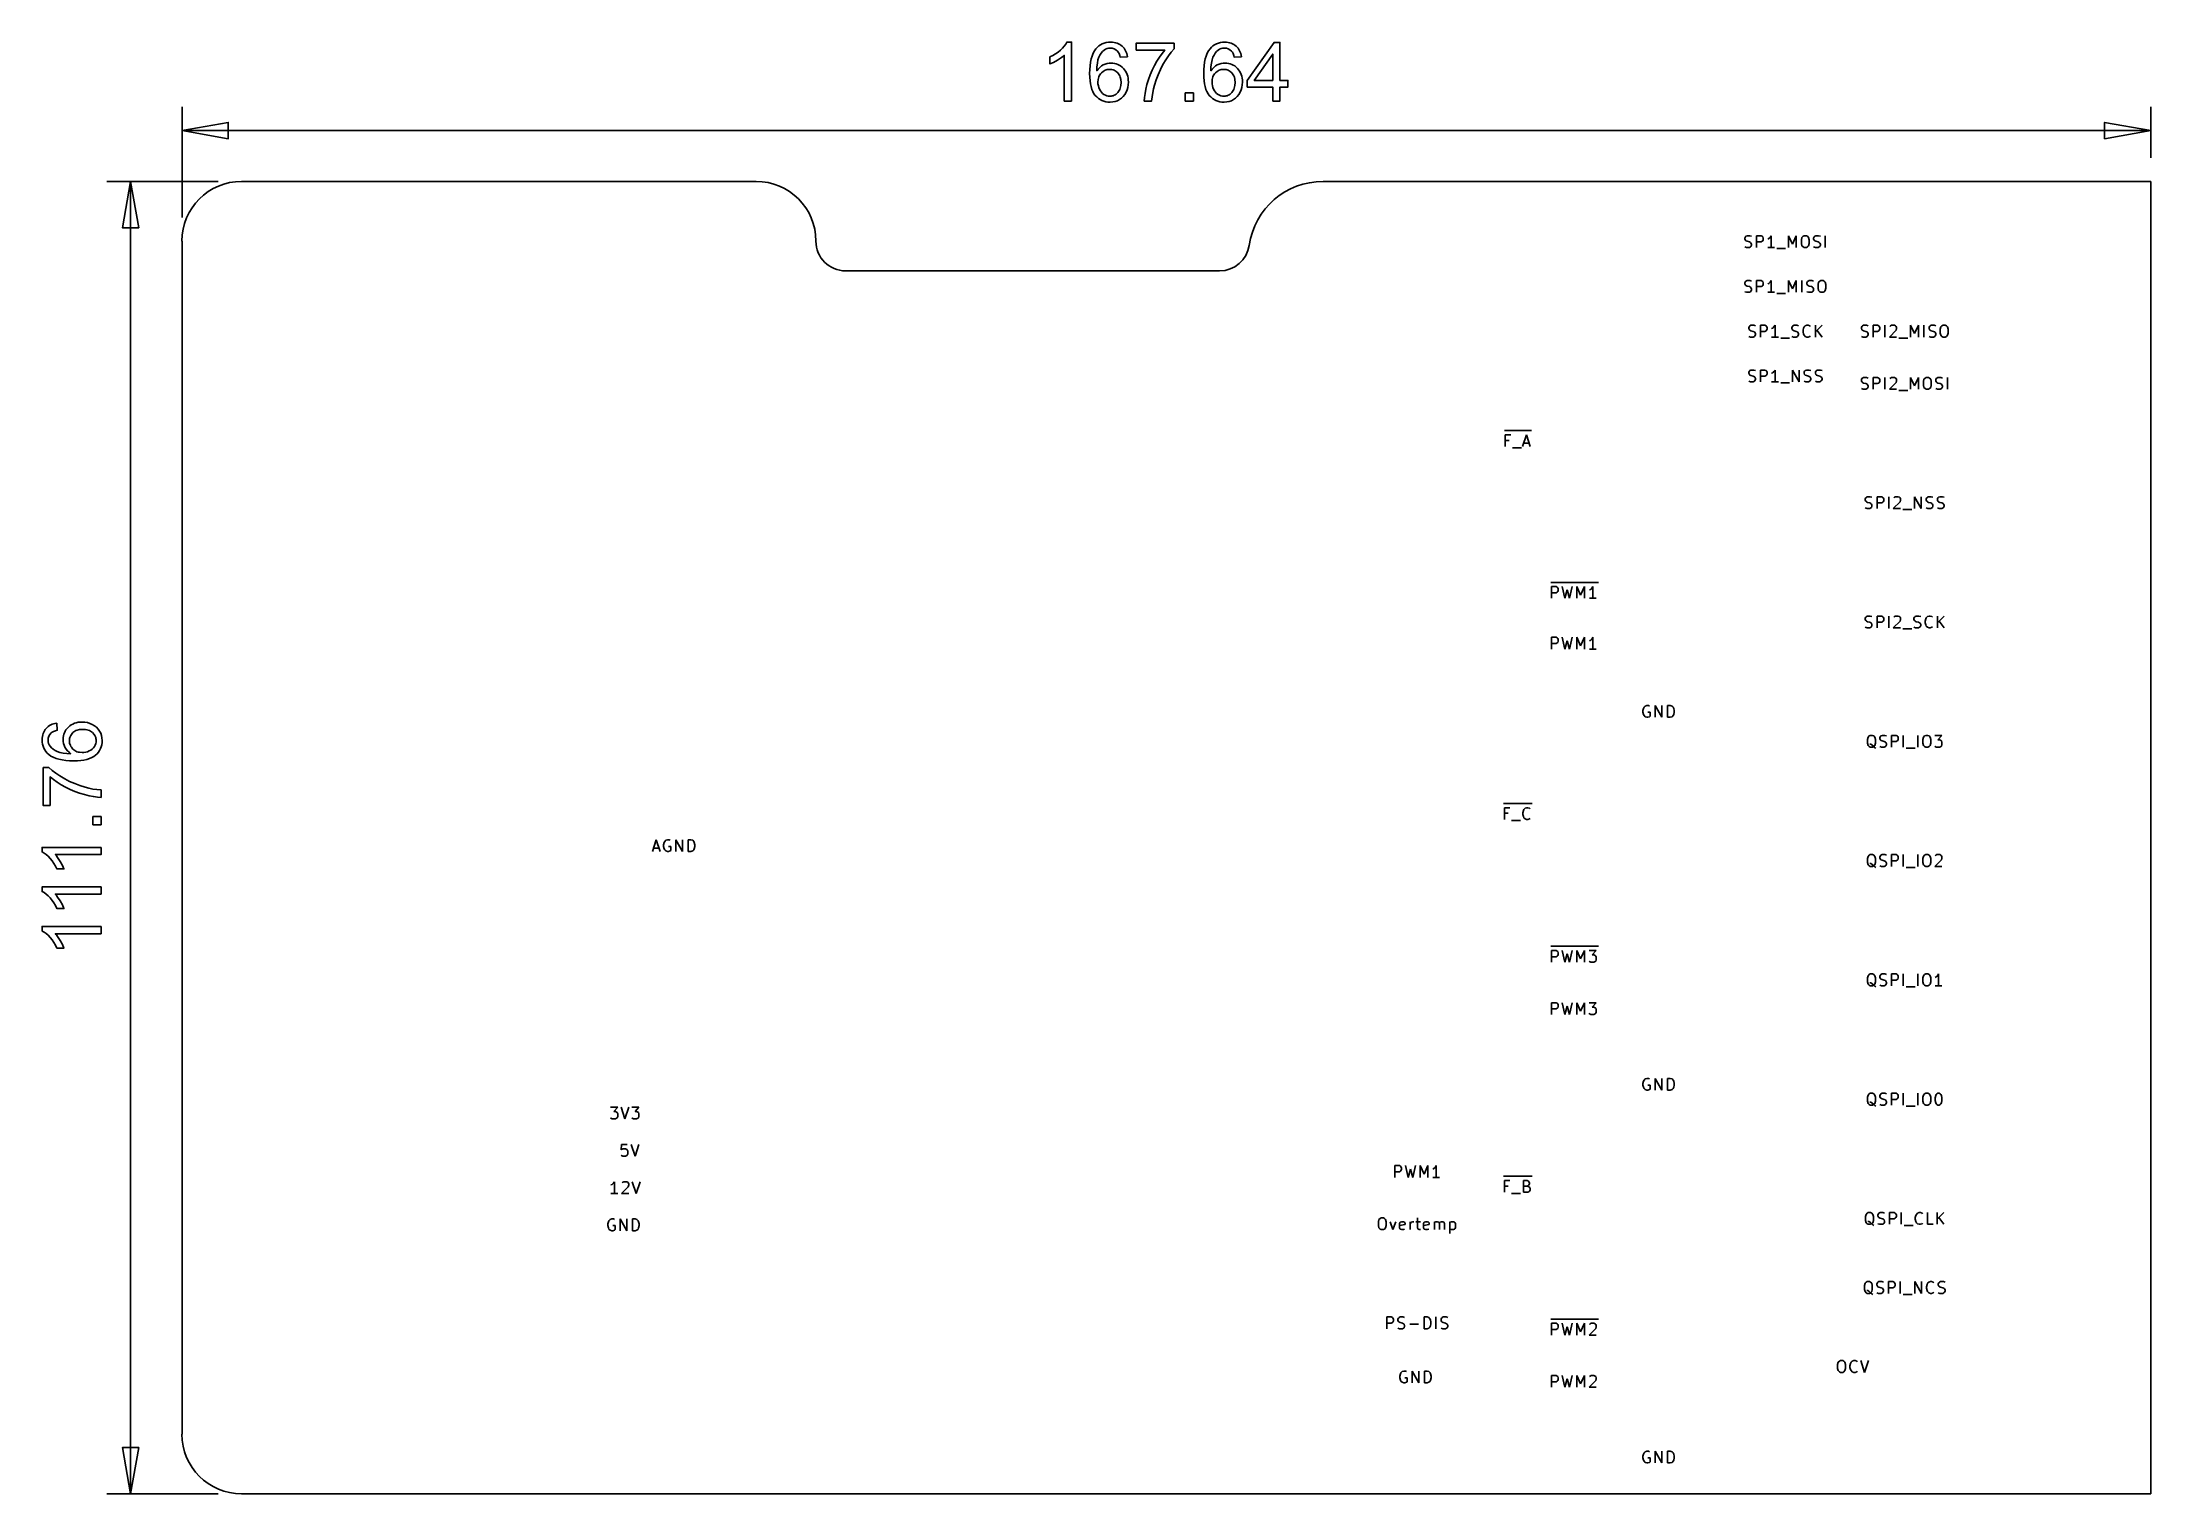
# Model space of a CAD drawing. Extents: x -62 to 117, y -30 to 93.
import ezdxf

# ---------------------------------------------------------------- set-up
doc = ezdxf.new("R2010")
doc.units = 0
doc.header["$LTSCALE"] = 10
doc.layers.add('BLACK', color=7, linetype='CONTINUOUS')
doc.layers.add('Layer_1', color=7, linetype='CONTINUOUS')

msp = doc.modelspace()

# ---------------------------------------------------------------- linework, layer by layer
at = {"layer": 'BLACK', "color": 7, "linetype": 'CONTINUOUS'}
for p, q in [((-1.27, 81.28), (-45.09, 81.28)), ((46.99, 81.28), (117.47, 81.28)), ((117.47, 81.28), (117.47, -30.48)), ((-50.16, -25.4), (-50.16, 76.2)), ((82.91, 76.46), (82.96, 76.56)), ((82.91, 76.37), (82.91, 76.46)), ((82.96, 76.27), (82.91, 76.37)), ((82.91, 75.7), (83.05, 75.65)), ((82.96, 76.56), (83, 76.61)), ((83, 76.22), (82.96, 76.27)), ((83, 76.61), (83.1, 76.65)), ((83.1, 76.18), (83, 76.22)), ((83.05, 75.65), (83.29, 75.65)), ((83.1, 76.65), (83.34, 76.65)), ((83.29, 76.13), (83.1, 76.18)), ((83.38, 76.08), (83.29, 76.13)), ((83.29, 75.65), (83.38, 75.7)), ((83.34, 76.65), (83.48, 76.61)), ((83.43, 76.03), (83.38, 76.08)), ((83.38, 75.7), (83.43, 75.75)), ((83.48, 75.94), (83.43, 76.03)), ((83.43, 75.75), (83.48, 75.84)), ((83.48, 75.84), (83.48, 75.94)), ((83.91, 75.65), (83.91, 76.65)), ((83.91, 76.65), (84.29, 76.65)), ((84.29, 76.13), (83.91, 76.13)), ((84.29, 76.65), (84.38, 76.61)), ((84.38, 76.18), (84.29, 76.13)), ((84.38, 76.61), (84.43, 76.56)), ((84.43, 76.22), (84.38, 76.18)), ((84.43, 76.56), (84.48, 76.46)), ((84.48, 76.32), (84.43, 76.22)), ((84.48, 76.46), (84.48, 76.32)), ((84.96, 76.41), (84.86, 76.37)), ((85.43, 75.65), (84.86, 75.65)), ((85.05, 76.51), (84.96, 76.41)), ((85.15, 76.65), (85.05, 76.51)), ((85.15, 75.65), (85.15, 76.65)), ((85.62, 75.56), (86.38, 75.56)), ((86.62, 75.65), (86.62, 76.65)), ((86.62, 76.65), (86.96, 75.94)), ((86.96, 75.94), (87.29, 76.65)), ((87.29, 76.65), (87.29, 75.65)), ((87.72, 76.32), (87.76, 76.51)), ((87.72, 75.99), (87.72, 76.32)), ((87.76, 75.8), (87.72, 75.99)), ((87.76, 76.51), (87.86, 76.61)), ((87.86, 75.7), (87.76, 75.8)), ((87.86, 76.61), (87.96, 76.65)), ((87.96, 75.65), (87.86, 75.7)), ((87.96, 76.65), (88.15, 76.65)), ((88.15, 75.65), (87.96, 75.65)), ((88.15, 76.65), (88.24, 76.61)), ((88.24, 75.7), (88.15, 75.65)), ((88.24, 76.61), (88.34, 76.51)), ((88.34, 75.8), (88.24, 75.7)), ((88.34, 76.51), (88.38, 76.32)), ((88.38, 75.99), (88.34, 75.8)), ((88.38, 76.32), (88.38, 75.99)), ((88.76, 76.46), (88.81, 76.56)), ((88.76, 76.37), (88.76, 76.46)), ((88.81, 76.27), (88.76, 76.37)), ((88.76, 75.7), (88.91, 75.65)), ((88.81, 76.56), (88.86, 76.61)), ((88.86, 76.22), (88.81, 76.27)), ((88.86, 76.61), (88.96, 76.65)), ((88.96, 76.18), (88.86, 76.22)), ((88.91, 75.65), (89.15, 75.65)), ((88.96, 76.65), (89.19, 76.65)), ((89.15, 76.13), (88.96, 76.18)), ((89.24, 76.08), (89.15, 76.13)), ((89.15, 75.65), (89.24, 75.7)), ((89.19, 76.65), (89.34, 76.61)), ((89.29, 76.03), (89.24, 76.08)), ((89.24, 75.7), (89.29, 75.75)), ((89.34, 75.94), (89.29, 76.03)), ((89.29, 75.75), (89.34, 75.84)), ((89.34, 75.84), (89.34, 75.94)), ((89.76, 75.65), (89.76, 76.65)), ((6.35, 73.66), (38.19, 73.66)), ((82.91, 72.65), (82.96, 72.75)), ((82.91, 72.56), (82.91, 72.65)), ((82.96, 72.46), (82.91, 72.56)), ((82.91, 71.89), (83.05, 71.84)), ((82.96, 72.75), (83, 72.8)), ((83, 72.41), (82.96, 72.46)), ((83, 72.8), (83.1, 72.84)), ((83.1, 72.37), (83, 72.41)), ((83.05, 71.84), (83.29, 71.84)), ((83.1, 72.84), (83.34, 72.84)), ((83.29, 72.32), (83.1, 72.37)), ((83.38, 72.27), (83.29, 72.32)), ((83.29, 71.84), (83.38, 71.89)), ((83.34, 72.84), (83.48, 72.8)), ((83.43, 72.22), (83.38, 72.27)), ((83.38, 71.89), (83.43, 71.94)), ((83.48, 72.13), (83.43, 72.22)), ((83.43, 71.94), (83.48, 72.03)), ((83.48, 72.03), (83.48, 72.13)), ((83.91, 71.84), (83.91, 72.84)), ((83.91, 72.84), (84.29, 72.84)), ((84.29, 72.32), (83.91, 72.32)), ((84.29, 72.84), (84.38, 72.8)), ((84.38, 72.37), (84.29, 72.32)), ((84.38, 72.8), (84.43, 72.75)), ((84.43, 72.41), (84.38, 72.37)), ((84.43, 72.75), (84.48, 72.65)), ((84.48, 72.51), (84.43, 72.41)), ((84.48, 72.65), (84.48, 72.51)), ((84.96, 72.6), (84.86, 72.56)), ((85.43, 71.84), (84.86, 71.84)), ((85.05, 72.7), (84.96, 72.6)), ((85.15, 72.84), (85.05, 72.7)), ((85.15, 71.84), (85.15, 72.84)), ((86.62, 71.84), (86.62, 72.84)), ((86.62, 72.84), (86.96, 72.13)), ((86.96, 72.13), (87.29, 72.84)), ((87.29, 72.84), (87.29, 71.84)), ((87.76, 71.84), (87.76, 72.84)), ((88.19, 72.65), (88.24, 72.75)), ((88.19, 72.56), (88.19, 72.65)), ((88.24, 72.46), (88.19, 72.56)), ((88.19, 71.89), (88.34, 71.84)), ((88.24, 72.75), (88.29, 72.8)), ((88.29, 72.41), (88.24, 72.46)), ((88.29, 72.8), (88.38, 72.84)), ((88.38, 72.37), (88.29, 72.41)), ((88.34, 71.84), (88.57, 71.84)), ((88.38, 72.84), (88.62, 72.84)), ((88.57, 72.32), (88.38, 72.37)), ((88.67, 72.27), (88.57, 72.32)), ((88.57, 71.84), (88.67, 71.89)), ((88.62, 72.84), (88.76, 72.8)), ((88.72, 72.22), (88.67, 72.27)), ((88.67, 71.89), (88.72, 71.94)), ((88.76, 72.13), (88.72, 72.22)), ((88.72, 71.94), (88.76, 72.03)), ((88.76, 72.03), (88.76, 72.13)), ((89.15, 72.51), (89.19, 72.7)), ((89.15, 72.18), (89.15, 72.51)), ((89.19, 71.99), (89.15, 72.18)), ((89.19, 72.7), (89.29, 72.8)), ((89.29, 71.89), (89.19, 71.99)), ((89.29, 72.8), (89.38, 72.84)), ((89.38, 71.84), (89.29, 71.89)), ((89.38, 72.84), (89.57, 72.84)), ((89.57, 71.84), (89.38, 71.84)), ((89.57, 72.84), (89.67, 72.8)), ((89.67, 71.89), (89.57, 71.84)), ((89.67, 72.8), (89.76, 72.7)), ((89.76, 71.99), (89.67, 71.89)), ((89.76, 72.7), (89.81, 72.51)), ((89.81, 72.18), (89.76, 71.99)), ((89.81, 72.51), (89.81, 72.18)), ((85.62, 71.75), (86.38, 71.75)), ((83.24, 68.84), (83.29, 68.94)), ((83.24, 68.75), (83.24, 68.84)), ((83.29, 68.65), (83.24, 68.75)), ((83.29, 68.94), (83.34, 68.98)), ((83.34, 68.6), (83.29, 68.65)), ((83.34, 68.98), (83.43, 69.03)), ((83.43, 68.56), (83.34, 68.6)), ((83.43, 69.03), (83.67, 69.03)), ((83.62, 68.51), (83.43, 68.56)), ((83.72, 68.46), (83.62, 68.51)), ((83.67, 69.03), (83.81, 68.98)), ((83.76, 68.41), (83.72, 68.46)), ((83.81, 68.32), (83.76, 68.41)), ((83.81, 68.22), (83.81, 68.32)), ((84.24, 68.03), (84.24, 69.03)), ((84.24, 69.03), (84.62, 69.03)), ((84.62, 68.51), (84.24, 68.51)), ((84.62, 69.03), (84.72, 68.98)), ((84.72, 68.56), (84.62, 68.51)), ((84.72, 68.98), (84.76, 68.94)), ((84.76, 68.6), (84.72, 68.56)), ((84.76, 68.94), (84.81, 68.84)), ((84.81, 68.7), (84.76, 68.6)), ((84.81, 68.84), (84.81, 68.7)), ((85.29, 68.79), (85.19, 68.75)), ((85.38, 68.89), (85.29, 68.79)), ((85.48, 69.03), (85.38, 68.89)), ((85.48, 68.03), (85.48, 69.03)), ((86.91, 68.84), (86.96, 68.94)), ((86.91, 68.75), (86.91, 68.84)), ((86.96, 68.65), (86.91, 68.75)), ((86.96, 68.94), (87, 68.98)), ((87, 68.6), (86.96, 68.65)), ((87, 68.98), (87.1, 69.03)), ((87.1, 68.56), (87, 68.6)), ((87.1, 69.03), (87.34, 69.03)), ((87.29, 68.51), (87.1, 68.56)), ((87.38, 68.46), (87.29, 68.51)), ((87.34, 69.03), (87.48, 68.98)), ((87.43, 68.41), (87.38, 68.46)), ((87.48, 68.32), (87.43, 68.41)), ((87.48, 68.22), (87.48, 68.32)), ((87.86, 68.6), (87.91, 68.79)), ((87.86, 68.46), (87.86, 68.6)), ((87.91, 68.27), (87.86, 68.46)), ((87.91, 68.79), (87.96, 68.89)), ((87.96, 68.18), (87.91, 68.27)), ((87.96, 68.89), (88.05, 68.98)), ((88.05, 68.98), (88.19, 69.03)), ((88.19, 69.03), (88.29, 69.03)), ((88.29, 69.03), (88.43, 68.98)), ((88.43, 68.98), (88.48, 68.94)), ((88.91, 68.03), (88.91, 69.03)), ((89.48, 69.03), (88.91, 68.46)), ((89.48, 68.03), (89.05, 68.6)), ((92.83, 68.84), (92.88, 68.94)), ((92.83, 68.75), (92.83, 68.84)), ((92.88, 68.65), (92.83, 68.75)), ((92.88, 68.94), (92.92, 68.98)), ((92.92, 68.6), (92.88, 68.65)), ((92.92, 68.98), (93.02, 69.03)), ((93.02, 68.56), (92.92, 68.6)), ((93.02, 69.03), (93.26, 69.03)), ((93.21, 68.51), (93.02, 68.56)), ((93.31, 68.46), (93.21, 68.51)), ((93.26, 69.03), (93.4, 68.98)), ((93.35, 68.41), (93.31, 68.46)), ((93.4, 68.32), (93.35, 68.41)), ((93.4, 68.22), (93.4, 68.32)), ((93.83, 68.03), (93.83, 69.03)), ((93.83, 69.03), (94.21, 69.03)), ((94.21, 68.51), (93.83, 68.51)), ((94.21, 69.03), (94.31, 68.98)), ((94.31, 68.56), (94.21, 68.51)), ((94.31, 68.98), (94.35, 68.94)), ((94.35, 68.6), (94.31, 68.56)), ((94.35, 68.94), (94.4, 68.84)), ((94.4, 68.7), (94.35, 68.6)), ((94.4, 68.84), (94.4, 68.7)), ((94.83, 68.03), (94.83, 69.03)), ((95.78, 68.6), (95.21, 68.03)), ((95.26, 68.94), (95.31, 68.98)), ((95.31, 68.98), (95.4, 69.03)), ((95.4, 69.03), (95.64, 69.03)), ((95.64, 69.03), (95.73, 68.98)), ((95.73, 68.98), (95.78, 68.94)), ((95.78, 68.94), (95.83, 68.84)), ((95.83, 68.75), (95.78, 68.6)), ((95.83, 68.84), (95.83, 68.75)), ((97.02, 68.03), (97.02, 69.03)), ((97.02, 69.03), (97.35, 68.32)), ((97.35, 68.32), (97.69, 69.03)), ((97.69, 69.03), (97.69, 68.03)), ((98.16, 68.03), (98.16, 69.03)), ((98.59, 68.84), (98.64, 68.94)), ((98.59, 68.75), (98.59, 68.84)), ((98.64, 68.65), (98.59, 68.75)), ((98.64, 68.94), (98.69, 68.98)), ((98.69, 68.6), (98.64, 68.65)), ((98.69, 68.98), (98.78, 69.03)), ((98.78, 68.56), (98.69, 68.6)), ((98.78, 69.03), (99.02, 69.03)), ((98.97, 68.51), (98.78, 68.56)), ((99.07, 68.46), (98.97, 68.51)), ((99.02, 69.03), (99.16, 68.98)), ((99.12, 68.41), (99.07, 68.46)), ((99.16, 68.32), (99.12, 68.41)), ((99.16, 68.22), (99.16, 68.32)), ((99.54, 68.7), (99.59, 68.89)), ((99.54, 68.37), (99.54, 68.7)), ((99.59, 68.18), (99.54, 68.37)), ((99.59, 68.89), (99.69, 68.98)), ((99.69, 68.98), (99.78, 69.03)), ((99.78, 69.03), (99.97, 69.03)), ((99.97, 69.03), (100.07, 68.98)), ((100.07, 68.98), (100.16, 68.89)), ((100.16, 68.89), (100.21, 68.7)), ((100.21, 68.37), (100.16, 68.18)), ((100.21, 68.7), (100.21, 68.37)), ((83.24, 68.08), (83.38, 68.03)), ((83.38, 68.03), (83.62, 68.03)), ((83.62, 68.03), (83.72, 68.08)), ((83.72, 68.08), (83.76, 68.13)), ((83.76, 68.13), (83.81, 68.22)), ((85.76, 68.03), (85.19, 68.03)), ((85.96, 67.94), (86.72, 67.94)), ((86.91, 68.08), (87.05, 68.03)), ((87.05, 68.03), (87.29, 68.03)), ((87.29, 68.03), (87.38, 68.08)), ((87.38, 68.08), (87.43, 68.13)), ((87.43, 68.13), (87.48, 68.22)), ((88.05, 68.08), (87.96, 68.18)), ((88.19, 68.03), (88.05, 68.08)), ((88.29, 68.03), (88.19, 68.03)), ((88.43, 68.08), (88.29, 68.03)), ((88.48, 68.13), (88.43, 68.08)), ((92.83, 68.08), (92.97, 68.03)), ((92.97, 68.03), (93.21, 68.03)), ((93.21, 68.03), (93.31, 68.08)), ((93.31, 68.08), (93.35, 68.13)), ((93.35, 68.13), (93.4, 68.22)), ((95.21, 68.03), (95.83, 68.03)), ((96.02, 67.94), (96.78, 67.94)), ((98.59, 68.08), (98.73, 68.03)), ((98.73, 68.03), (98.97, 68.03)), ((98.97, 68.03), (99.07, 68.08)), ((99.07, 68.08), (99.12, 68.13)), ((99.12, 68.13), (99.16, 68.22)), ((99.69, 68.08), (99.59, 68.18)), ((99.78, 68.03), (99.69, 68.08)), ((99.97, 68.03), (99.78, 68.03)), ((100.07, 68.08), (99.97, 68.03)), ((100.16, 68.18), (100.07, 68.08)), ((83.24, 65.03), (83.29, 65.13)), ((83.24, 64.94), (83.24, 65.03)), ((83.29, 64.84), (83.24, 64.94)), ((83.29, 65.13), (83.34, 65.17)), ((83.34, 64.79), (83.29, 64.84)), ((83.34, 65.17), (83.43, 65.22)), ((83.43, 64.75), (83.34, 64.79)), ((83.43, 65.22), (83.67, 65.22)), ((83.62, 64.7), (83.43, 64.75)), ((83.72, 64.65), (83.62, 64.7)), ((83.67, 65.22), (83.81, 65.17)), ((83.76, 64.6), (83.72, 64.65)), ((84.24, 64.22), (84.24, 65.22)), ((84.24, 65.22), (84.62, 65.22)), ((84.62, 64.7), (84.24, 64.7)), ((84.62, 65.22), (84.72, 65.17)), ((84.72, 64.75), (84.62, 64.7)), ((84.72, 65.17), (84.76, 65.13)), ((84.76, 64.79), (84.72, 64.75)), ((84.76, 65.13), (84.81, 65.03)), ((84.81, 64.89), (84.76, 64.79)), ((84.81, 65.03), (84.81, 64.89)), ((85.29, 64.98), (85.19, 64.94)), ((85.38, 65.08), (85.29, 64.98)), ((85.48, 65.22), (85.38, 65.08)), ((85.48, 64.22), (85.48, 65.22)), ((86.96, 64.22), (86.96, 65.22)), ((86.96, 65.22), (87.53, 64.22)), ((87.53, 64.22), (87.53, 65.22)), ((87.96, 65.03), (88, 65.13)), ((87.96, 64.94), (87.96, 65.03)), ((88, 64.84), (87.96, 64.94)), ((88, 65.13), (88.05, 65.17)), ((88.05, 64.79), (88, 64.84)), ((88.05, 65.17), (88.15, 65.22)), ((88.15, 64.75), (88.05, 64.79)), ((88.15, 65.22), (88.38, 65.22)), ((88.34, 64.7), (88.15, 64.75)), ((88.43, 64.65), (88.34, 64.7)), ((88.38, 65.22), (88.53, 65.17)), ((88.48, 64.6), (88.43, 64.65)), ((88.91, 65.03), (88.96, 65.13)), ((88.91, 64.94), (88.91, 65.03)), ((88.96, 64.84), (88.91, 64.94)), ((88.96, 65.13), (89, 65.17)), ((89, 64.79), (88.96, 64.84)), ((89, 65.17), (89.1, 65.22)), ((89.1, 64.75), (89, 64.79)), ((89.1, 65.22), (89.34, 65.22)), ((89.29, 64.7), (89.1, 64.75)), ((89.38, 64.65), (89.29, 64.7)), ((89.34, 65.22), (89.48, 65.17)), ((89.43, 64.6), (89.38, 64.65)), ((83.24, 64.27), (83.38, 64.22)), ((83.38, 64.22), (83.62, 64.22)), ((83.62, 64.22), (83.72, 64.27)), ((83.72, 64.27), (83.76, 64.32)), ((83.81, 64.51), (83.76, 64.6)), ((83.76, 64.32), (83.81, 64.41)), ((83.81, 64.41), (83.81, 64.51)), ((85.76, 64.22), (85.19, 64.22)), ((85.96, 64.13), (86.72, 64.13)), ((87.96, 64.27), (88.1, 64.22)), ((88.1, 64.22), (88.34, 64.22)), ((88.34, 64.22), (88.43, 64.27)), ((88.43, 64.27), (88.48, 64.32)), ((88.53, 64.51), (88.48, 64.6)), ((88.48, 64.32), (88.53, 64.41)), ((88.53, 64.41), (88.53, 64.51)), ((88.91, 64.27), (89.05, 64.22)), ((89.05, 64.22), (89.29, 64.22)), ((89.29, 64.22), (89.38, 64.27)), ((89.38, 64.27), (89.43, 64.32)), ((89.48, 64.51), (89.43, 64.6)), ((89.43, 64.32), (89.48, 64.41)), ((89.48, 64.41), (89.48, 64.51)), ((92.83, 64.4), (92.88, 64.49)), ((92.83, 64.3), (92.83, 64.4)), ((92.88, 64.21), (92.83, 64.3)), ((92.83, 63.64), (92.97, 63.59)), ((92.88, 64.49), (92.92, 64.54)), ((92.92, 64.16), (92.88, 64.21)), ((92.92, 64.54), (93.02, 64.59)), ((93.02, 64.11), (92.92, 64.16)), ((92.97, 63.59), (93.21, 63.59)), ((93.02, 64.59), (93.26, 64.59)), ((93.21, 64.06), (93.02, 64.11)), ((93.31, 64.02), (93.21, 64.06)), ((93.21, 63.59), (93.31, 63.64)), ((93.26, 64.59), (93.4, 64.54)), ((93.35, 63.97), (93.31, 64.02)), ((93.31, 63.64), (93.35, 63.68)), ((93.4, 63.87), (93.35, 63.97)), ((93.35, 63.68), (93.4, 63.78)), ((93.4, 63.78), (93.4, 63.87)), ((93.83, 63.59), (93.83, 64.59)), ((93.83, 64.59), (94.21, 64.59)), ((94.21, 64.06), (93.83, 64.06)), ((94.21, 64.59), (94.31, 64.54)), ((94.31, 64.11), (94.21, 64.06)), ((94.31, 64.54), (94.35, 64.49)), ((94.35, 64.16), (94.31, 64.11)), ((94.35, 64.49), (94.4, 64.4)), ((94.4, 64.25), (94.35, 64.16)), ((94.4, 64.4), (94.4, 64.25)), ((94.83, 63.59), (94.83, 64.59)), ((95.78, 64.16), (95.21, 63.59)), ((95.21, 63.59), (95.83, 63.59)), ((95.26, 64.49), (95.31, 64.54)), ((95.31, 64.54), (95.4, 64.59)), ((95.4, 64.59), (95.64, 64.59)), ((95.64, 64.59), (95.73, 64.54)), ((95.73, 64.54), (95.78, 64.49)), ((95.78, 64.49), (95.83, 64.4)), ((95.83, 64.3), (95.78, 64.16)), ((95.83, 64.4), (95.83, 64.3)), ((96.02, 63.49), (96.78, 63.49)), ((97.02, 63.59), (97.02, 64.59)), ((97.02, 64.59), (97.35, 63.87)), ((97.35, 63.87), (97.69, 64.59)), ((97.69, 64.59), (97.69, 63.59)), ((98.12, 64.25), (98.16, 64.44)), ((98.12, 63.92), (98.12, 64.25)), ((98.16, 63.73), (98.12, 63.92)), ((98.16, 64.44), (98.26, 64.54)), ((98.26, 63.64), (98.16, 63.73)), ((98.26, 64.54), (98.35, 64.59)), ((98.35, 63.59), (98.26, 63.64)), ((98.35, 64.59), (98.54, 64.59)), ((98.54, 63.59), (98.35, 63.59)), ((98.54, 64.59), (98.64, 64.54)), ((98.64, 63.64), (98.54, 63.59)), ((98.64, 64.54), (98.73, 64.44)), ((98.73, 63.73), (98.64, 63.64)), ((98.73, 64.44), (98.78, 64.25)), ((98.78, 63.92), (98.73, 63.73)), ((98.78, 64.25), (98.78, 63.92)), ((99.16, 64.4), (99.21, 64.49)), ((99.16, 64.3), (99.16, 64.4)), ((99.21, 64.21), (99.16, 64.3)), ((99.16, 63.64), (99.31, 63.59)), ((99.21, 64.49), (99.26, 64.54)), ((99.26, 64.16), (99.21, 64.21)), ((99.26, 64.54), (99.35, 64.59)), ((99.35, 64.11), (99.26, 64.16)), ((99.31, 63.59), (99.54, 63.59)), ((99.35, 64.59), (99.59, 64.59)), ((99.54, 64.06), (99.35, 64.11)), ((99.64, 64.02), (99.54, 64.06)), ((99.54, 63.59), (99.64, 63.64)), ((99.59, 64.59), (99.73, 64.54)), ((99.69, 63.97), (99.64, 64.02)), ((99.64, 63.64), (99.69, 63.68)), ((99.73, 63.87), (99.69, 63.97)), ((99.69, 63.68), (99.73, 63.78)), ((99.73, 63.78), (99.73, 63.87)), ((100.16, 63.59), (100.16, 64.59)), ((62.44, 60.06), (63.12, 60.06)), ((62.5, 58.7), (62.5, 59.7)), ((62.5, 59.7), (62.98, 59.7)), ((63.12, 60.06), (63.88, 60.06)), ((63.88, 60.06), (64.74, 60.06)), ((63.98, 58.7), (64.31, 59.7)), ((64.31, 59.7), (64.64, 58.7)), ((62.83, 59.22), (62.5, 59.22)), ((63.12, 58.6), (63.88, 58.6)), ((64.07, 58.98), (64.55, 58.98)), ((93.16, 54.24), (93.21, 54.33)), ((93.16, 54.14), (93.16, 54.24)), ((93.21, 54.05), (93.16, 54.14)), ((93.21, 54.33), (93.26, 54.38)), ((93.26, 54), (93.21, 54.05)), ((93.26, 54.38), (93.35, 54.43)), ((93.35, 53.95), (93.26, 54)), ((93.35, 54.43), (93.59, 54.43)), ((93.54, 53.9), (93.35, 53.95)), ((93.64, 53.86), (93.54, 53.9)), ((93.59, 54.43), (93.73, 54.38)), ((94.16, 53.43), (94.16, 54.43)), ((94.16, 54.43), (94.54, 54.43)), ((94.54, 53.9), (94.16, 53.9)), ((94.54, 54.43), (94.64, 54.38)), ((94.64, 53.95), (94.54, 53.9)), ((94.64, 54.38), (94.69, 54.33)), ((94.69, 54), (94.64, 53.95)), ((94.69, 54.33), (94.73, 54.24)), ((94.73, 54.09), (94.69, 54)), ((94.73, 54.24), (94.73, 54.09)), ((95.16, 53.43), (95.16, 54.43)), ((96.12, 54), (95.54, 53.43)), ((95.59, 54.33), (95.64, 54.38)), ((95.64, 54.38), (95.73, 54.43)), ((95.73, 54.43), (95.97, 54.43)), ((95.97, 54.43), (96.07, 54.38)), ((96.07, 54.38), (96.12, 54.33)), ((96.12, 54.33), (96.16, 54.24)), ((96.16, 54.14), (96.12, 54)), ((96.16, 54.24), (96.16, 54.14)), ((97.35, 53.43), (97.35, 54.43)), ((97.35, 54.43), (97.92, 53.43)), ((97.92, 53.43), (97.92, 54.43)), ((98.35, 54.24), (98.4, 54.33)), ((98.35, 54.14), (98.35, 54.24)), ((98.4, 54.05), (98.35, 54.14)), ((98.4, 54.33), (98.45, 54.38)), ((98.45, 54), (98.4, 54.05)), ((98.45, 54.38), (98.54, 54.43)), ((98.54, 53.95), (98.45, 54)), ((98.54, 54.43), (98.78, 54.43)), ((98.73, 53.9), (98.54, 53.95)), ((98.83, 53.86), (98.73, 53.9)), ((98.78, 54.43), (98.92, 54.38)), ((99.31, 54.24), (99.35, 54.33)), ((99.31, 54.14), (99.31, 54.24)), ((99.35, 54.05), (99.31, 54.14)), ((99.35, 54.33), (99.4, 54.38)), ((99.4, 54), (99.35, 54.05)), ((99.4, 54.38), (99.5, 54.43)), ((99.5, 53.95), (99.4, 54)), ((99.5, 54.43), (99.73, 54.43)), ((99.69, 53.9), (99.5, 53.95)), ((99.78, 53.86), (99.69, 53.9)), ((99.73, 54.43), (99.88, 54.38)), ((93.16, 53.48), (93.31, 53.43)), ((93.31, 53.43), (93.54, 53.43)), ((93.54, 53.43), (93.64, 53.48)), ((93.69, 53.81), (93.64, 53.86)), ((93.64, 53.48), (93.69, 53.52)), ((93.73, 53.71), (93.69, 53.81)), ((93.69, 53.52), (93.73, 53.62)), ((93.73, 53.62), (93.73, 53.71)), ((95.54, 53.43), (96.16, 53.43)), ((96.35, 53.33), (97.12, 53.33)), ((98.35, 53.48), (98.5, 53.43)), ((98.5, 53.43), (98.73, 53.43)), ((98.73, 53.43), (98.83, 53.48)), ((98.88, 53.81), (98.83, 53.86)), ((98.83, 53.48), (98.88, 53.52)), ((98.92, 53.71), (98.88, 53.81)), ((98.88, 53.52), (98.92, 53.62)), ((98.92, 53.62), (98.92, 53.71)), ((99.31, 53.48), (99.45, 53.43)), ((99.45, 53.43), (99.69, 53.43)), ((99.69, 53.43), (99.78, 53.48)), ((99.83, 53.81), (99.78, 53.86)), ((99.78, 53.48), (99.83, 53.52)), ((99.88, 53.71), (99.83, 53.81)), ((99.83, 53.52), (99.88, 53.62)), ((99.88, 53.62), (99.88, 53.71)), ((66.38, 47.14), (67.21, 47.14)), ((66.44, 45.78), (66.44, 46.78)), ((66.44, 46.78), (66.83, 46.78)), ((66.83, 46.78), (66.92, 46.73)), ((66.92, 46.73), (66.97, 46.68)), ((67.21, 47.14), (68.35, 47.14)), ((67.35, 46.78), (67.59, 45.78)), ((67.97, 45.78), (68.21, 46.78)), ((68.35, 47.14), (69.49, 47.14)), ((68.59, 45.78), (68.59, 46.78)), ((68.59, 46.78), (68.92, 46.06)), ((68.92, 46.06), (69.25, 46.78)), ((69.25, 46.78), (69.25, 45.78)), ((69.49, 47.14), (70.44, 47.14)), ((69.97, 46.78), (69.87, 46.63)), ((69.97, 45.78), (69.97, 46.78)), ((66.83, 46.25), (66.44, 46.25)), ((66.92, 46.3), (66.83, 46.25)), ((66.97, 46.35), (66.92, 46.3)), ((66.97, 46.68), (67.02, 46.59)), ((67.02, 46.44), (66.97, 46.35)), ((67.02, 46.59), (67.02, 46.44)), ((67.59, 45.78), (67.78, 46.49)), ((67.78, 46.49), (67.97, 45.78)), ((69.78, 46.54), (69.68, 46.49)), ((70.25, 45.78), (69.68, 45.78)), ((69.87, 46.63), (69.78, 46.54)), ((93.16, 44.08), (93.21, 44.17)), ((93.16, 43.98), (93.16, 44.08)), ((93.21, 43.89), (93.16, 43.98)), ((93.16, 43.32), (93.31, 43.27)), ((93.21, 44.17), (93.26, 44.22)), ((93.26, 43.84), (93.21, 43.89)), ((93.26, 44.22), (93.35, 44.27)), ((93.35, 43.79), (93.26, 43.84)), ((93.31, 43.27), (93.54, 43.27)), ((93.35, 44.27), (93.59, 44.27)), ((93.54, 43.74), (93.35, 43.79)), ((93.64, 43.7), (93.54, 43.74)), ((93.54, 43.27), (93.64, 43.32)), ((93.59, 44.27), (93.73, 44.22)), ((93.69, 43.65), (93.64, 43.7)), ((93.64, 43.32), (93.69, 43.36)), ((93.73, 43.55), (93.69, 43.65)), ((93.69, 43.36), (93.73, 43.46)), ((93.73, 43.46), (93.73, 43.55)), ((94.16, 43.27), (94.16, 44.27)), ((94.16, 44.27), (94.54, 44.27)), ((94.54, 43.74), (94.16, 43.74)), ((94.54, 44.27), (94.64, 44.22)), ((94.64, 43.79), (94.54, 43.74)), ((94.64, 44.22), (94.69, 44.17)), ((94.69, 43.84), (94.64, 43.79)), ((94.69, 44.17), (94.73, 44.08)), ((94.73, 43.93), (94.69, 43.84)), ((94.73, 44.08), (94.73, 43.93)), ((95.16, 43.27), (95.16, 44.27)), ((96.12, 43.84), (95.54, 43.27)), ((95.54, 43.27), (96.16, 43.27)), ((95.59, 44.17), (95.64, 44.22)), ((95.64, 44.22), (95.73, 44.27)), ((95.73, 44.27), (95.97, 44.27)), ((95.97, 44.27), (96.07, 44.22)), ((96.07, 44.22), (96.12, 44.17)), ((96.12, 44.17), (96.16, 44.08)), ((96.16, 43.98), (96.12, 43.84)), ((96.16, 44.08), (96.16, 43.98)), ((96.35, 43.17), (97.12, 43.17)), ((97.31, 44.08), (97.35, 44.17)), ((97.31, 43.98), (97.31, 44.08)), ((97.35, 43.89), (97.31, 43.98)), ((97.31, 43.32), (97.45, 43.27)), ((97.35, 44.17), (97.4, 44.22)), ((97.4, 43.84), (97.35, 43.89)), ((97.4, 44.22), (97.5, 44.27)), ((97.5, 43.79), (97.4, 43.84)), ((97.45, 43.27), (97.69, 43.27)), ((97.5, 44.27), (97.73, 44.27)), ((97.69, 43.74), (97.5, 43.79)), ((97.78, 43.7), (97.69, 43.74)), ((97.69, 43.27), (97.78, 43.32)), ((97.73, 44.27), (97.88, 44.22)), ((97.83, 43.65), (97.78, 43.7)), ((97.78, 43.32), (97.83, 43.36)), ((97.88, 43.55), (97.83, 43.65)), ((97.83, 43.36), (97.88, 43.46)), ((97.88, 43.46), (97.88, 43.55)), ((98.26, 43.84), (98.31, 44.03)), ((98.26, 43.7), (98.26, 43.84)), ((98.31, 43.51), (98.26, 43.7)), ((98.31, 44.03), (98.35, 44.12)), ((98.35, 43.41), (98.31, 43.51)), ((98.35, 44.12), (98.45, 44.22)), ((98.45, 43.32), (98.35, 43.41)), ((98.45, 44.22), (98.59, 44.27)), ((98.59, 43.27), (98.45, 43.32)), ((98.59, 44.27), (98.69, 44.27)), ((98.69, 43.27), (98.59, 43.27)), ((98.69, 44.27), (98.83, 44.22)), ((98.83, 43.32), (98.69, 43.27)), ((98.83, 44.22), (98.88, 44.17)), ((98.88, 43.36), (98.83, 43.32)), ((99.31, 43.27), (99.31, 44.27)), ((99.88, 44.27), (99.31, 43.7)), ((99.88, 43.27), (99.45, 43.84)), ((66.44, 41.46), (66.44, 42.46)), ((66.44, 42.46), (66.83, 42.46)), ((66.83, 41.93), (66.44, 41.93)), ((66.83, 42.46), (66.92, 42.41)), ((66.92, 41.98), (66.83, 41.93)), ((66.92, 42.41), (66.97, 42.36)), ((66.97, 42.03), (66.92, 41.98)), ((66.97, 42.36), (67.02, 42.27)), ((67.02, 42.12), (66.97, 42.03)), ((67.02, 42.27), (67.02, 42.12)), ((67.35, 42.46), (67.59, 41.46)), ((67.59, 41.46), (67.78, 42.17)), ((67.78, 42.17), (67.97, 41.46)), ((67.97, 41.46), (68.21, 42.46)), ((68.59, 41.46), (68.59, 42.46)), ((68.59, 42.46), (68.92, 41.74)), ((68.92, 41.74), (69.25, 42.46)), ((69.25, 42.46), (69.25, 41.46)), ((69.78, 42.22), (69.68, 42.17)), ((70.25, 41.46), (69.68, 41.46)), ((69.87, 42.31), (69.78, 42.22)), ((69.97, 42.46), (69.87, 42.31)), ((69.97, 41.46), (69.97, 42.46)), ((74.28, 36.41), (74.23, 36.22)), ((74.23, 36.22), (74.23, 36.08)), ((74.23, 36.08), (74.28, 35.89)), ((74.33, 36.5), (74.28, 36.41)), ((74.42, 36.6), (74.33, 36.5)), ((74.56, 36.65), (74.42, 36.6)), ((74.71, 36.65), (74.56, 36.65)), ((74.85, 36.08), (74.66, 36.08)), ((74.8, 36.6), (74.71, 36.65)), ((74.85, 35.74), (74.85, 36.08)), ((75.28, 35.65), (75.28, 36.65)), ((75.28, 36.65), (75.85, 35.65)), ((75.85, 35.65), (75.85, 36.65)), ((76.33, 35.65), (76.33, 36.65)), ((76.33, 36.65), (76.56, 36.65)), ((76.56, 36.65), (76.71, 36.6)), ((76.71, 36.6), (76.8, 36.5)), ((76.8, 36.5), (76.85, 36.41)), ((76.85, 36.41), (76.9, 36.22)), ((76.9, 36.08), (76.85, 35.89)), ((76.9, 36.22), (76.9, 36.08)), ((74.28, 35.89), (74.33, 35.79)), ((74.33, 35.79), (74.42, 35.7)), ((74.42, 35.7), (74.56, 35.65)), ((74.56, 35.65), (74.66, 35.65)), ((74.66, 35.65), (74.8, 35.7)), ((74.8, 35.7), (74.85, 35.74)), ((76.56, 35.65), (76.33, 35.65)), ((76.71, 35.7), (76.56, 35.65)), ((76.8, 35.79), (76.71, 35.7)), ((76.85, 35.89), (76.8, 35.79)), ((93.35, 33.77), (93.4, 33.96)), ((93.35, 33.44), (93.35, 33.77)), ((93.4, 33.25), (93.35, 33.44)), ((93.4, 33.96), (93.5, 34.06)), ((93.5, 33.16), (93.4, 33.25)), ((93.5, 34.06), (93.59, 34.11)), ((93.59, 33.11), (93.5, 33.16)), ((93.64, 33.35), (93.54, 33.35)), ((93.59, 34.11), (93.78, 34.11)), ((93.78, 33.11), (93.59, 33.11)), ((93.73, 33.3), (93.64, 33.35)), ((93.88, 33.16), (93.73, 33.3)), ((93.78, 34.11), (93.88, 34.06)), ((93.88, 33.16), (93.78, 33.11)), ((93.88, 34.06), (93.97, 33.96)), ((93.97, 33.25), (93.88, 33.16)), ((93.97, 33.06), (93.88, 33.16)), ((93.97, 33.96), (94.02, 33.77)), ((94.02, 33.44), (93.97, 33.25)), ((94.07, 33.01), (93.97, 33.06)), ((94.02, 33.77), (94.02, 33.44)), ((94.4, 33.92), (94.45, 34.01)), ((94.4, 33.82), (94.4, 33.92)), ((94.45, 33.73), (94.4, 33.82)), ((94.4, 33.16), (94.54, 33.11)), ((94.45, 34.01), (94.5, 34.06)), ((94.5, 33.68), (94.45, 33.73)), ((94.5, 34.06), (94.59, 34.11)), ((94.59, 33.63), (94.5, 33.68)), ((94.54, 33.11), (94.78, 33.11)), ((94.59, 34.11), (94.83, 34.11)), ((94.78, 33.58), (94.59, 33.63)), ((94.88, 33.54), (94.78, 33.58)), ((94.78, 33.11), (94.88, 33.16)), ((94.83, 34.11), (94.97, 34.06)), ((94.92, 33.49), (94.88, 33.54)), ((94.88, 33.16), (94.92, 33.2)), ((94.97, 33.39), (94.92, 33.49)), ((94.92, 33.2), (94.97, 33.3)), ((94.97, 33.3), (94.97, 33.39)), ((95.4, 33.11), (95.4, 34.11)), ((95.4, 34.11), (95.78, 34.11)), ((95.78, 33.58), (95.4, 33.58)), ((95.78, 34.11), (95.88, 34.06)), ((95.88, 33.63), (95.78, 33.58)), ((95.88, 34.06), (95.92, 34.01)), ((95.92, 33.68), (95.88, 33.63)), ((95.92, 34.01), (95.97, 33.92)), ((95.97, 33.77), (95.92, 33.68)), ((95.97, 33.92), (95.97, 33.77)), ((96.4, 33.11), (96.4, 34.11)), ((96.64, 33.01), (97.4, 33.01)), ((97.64, 33.11), (97.64, 34.11)), ((98.07, 33.77), (98.12, 33.96)), ((98.07, 33.44), (98.07, 33.77)), ((98.12, 33.25), (98.07, 33.44)), ((98.12, 33.96), (98.21, 34.06)), ((98.21, 33.16), (98.12, 33.25)), ((98.21, 34.06), (98.31, 34.11)), ((98.31, 33.11), (98.21, 33.16)), ((98.31, 34.11), (98.5, 34.11)), ((98.5, 33.11), (98.31, 33.11)), ((98.5, 34.11), (98.59, 34.06)), ((98.59, 33.16), (98.5, 33.11)), ((98.59, 34.06), (98.69, 33.96)), ((98.69, 33.25), (98.59, 33.16)), ((98.69, 33.96), (98.73, 33.77)), ((98.73, 33.44), (98.69, 33.25)), ((98.73, 33.77), (98.73, 33.44)), ((99.07, 34.11), (99.69, 34.11)), ((99.12, 33.16), (99.07, 33.2)), ((99.21, 33.11), (99.12, 33.16)), ((99.5, 33.11), (99.21, 33.11)), ((99.69, 34.11), (99.35, 33.73)), ((99.35, 33.73), (99.5, 33.73)), ((99.5, 33.73), (99.59, 33.68)), ((99.59, 33.16), (99.5, 33.11)), ((99.59, 33.68), (99.64, 33.63)), ((99.64, 33.2), (99.59, 33.16)), ((99.64, 33.63), (99.69, 33.54)), ((99.69, 33.3), (99.64, 33.2)), ((99.69, 33.54), (99.69, 33.3)), ((62.37, 28.32), (63.05, 28.32)), ((62.43, 26.95), (62.43, 27.95)), ((62.43, 27.95), (62.9, 27.95)), ((62.76, 27.47), (62.43, 27.47)), ((63.05, 28.32), (63.81, 28.32)), ((63.81, 28.32), (64.81, 28.32)), ((64, 27.52), (64.05, 27.71)), ((64, 27.38), (64, 27.52)), ((64.05, 27.19), (64, 27.38)), ((64.05, 27.71), (64.1, 27.8)), ((64.1, 27.09), (64.05, 27.19)), ((64.1, 27.8), (64.19, 27.9)), ((64.19, 27), (64.1, 27.09)), ((64.19, 27.9), (64.33, 27.95)), ((64.33, 26.95), (64.19, 27)), ((64.33, 27.95), (64.43, 27.95)), ((64.43, 26.95), (64.33, 26.95)), ((64.43, 27.95), (64.57, 27.9)), ((64.57, 27), (64.43, 26.95)), ((64.57, 27.9), (64.62, 27.85)), ((64.62, 27.04), (64.57, 27)), ((-10.11, 24.22), (-9.78, 25.22)), ((-9.78, 25.22), (-9.45, 24.22)), ((-8.97, 25.17), (-9.06, 25.07)), ((-8.83, 25.22), (-8.97, 25.17)), ((-8.68, 25.22), (-8.83, 25.22)), ((-8.59, 25.17), (-8.68, 25.22)), ((-8.11, 24.22), (-8.11, 25.22)), ((-8.11, 25.22), (-7.54, 24.22)), ((-7.54, 24.22), (-7.54, 25.22)), ((-7.06, 24.22), (-7.06, 25.22)), ((-7.06, 25.22), (-6.83, 25.22)), ((-6.83, 25.22), (-6.68, 25.17)), ((-6.68, 25.17), (-6.59, 25.07)), ((63.05, 26.85), (63.81, 26.85)), ((-10.02, 24.5), (-9.54, 24.5)), ((-9.11, 24.98), (-9.16, 24.79)), ((-9.16, 24.79), (-9.16, 24.65)), ((-9.16, 24.65), (-9.11, 24.46)), ((-9.06, 25.07), (-9.11, 24.98)), ((-9.11, 24.46), (-9.06, 24.36)), ((-9.06, 24.36), (-8.97, 24.27)), ((-8.97, 24.27), (-8.83, 24.22)), ((-8.83, 24.22), (-8.73, 24.22)), ((-8.54, 24.65), (-8.73, 24.65)), ((-8.73, 24.22), (-8.59, 24.27)), ((-8.59, 24.27), (-8.54, 24.31)), ((-8.54, 24.31), (-8.54, 24.65)), ((-6.83, 24.22), (-7.06, 24.22)), ((-6.68, 24.27), (-6.83, 24.22)), ((-6.59, 24.36), (-6.68, 24.27)), ((-6.59, 25.07), (-6.54, 24.98)), ((-6.54, 24.46), (-6.59, 24.36)), ((-6.54, 24.98), (-6.49, 24.79)), ((-6.49, 24.65), (-6.54, 24.46)), ((-6.49, 24.79), (-6.49, 24.65)), ((93.35, 23.61), (93.4, 23.8)), ((93.35, 23.28), (93.35, 23.61)), ((93.4, 23.8), (93.5, 23.9)), ((93.5, 23.9), (93.59, 23.95)), ((93.59, 23.95), (93.78, 23.95)), ((93.78, 23.95), (93.88, 23.9)), ((93.88, 23.9), (93.97, 23.8)), ((93.97, 23.8), (94.02, 23.61)), ((94.02, 23.61), (94.02, 23.28)), ((94.4, 23.76), (94.45, 23.85)), ((94.4, 23.66), (94.4, 23.76)), ((94.45, 23.57), (94.4, 23.66)), ((94.45, 23.85), (94.5, 23.9)), ((94.5, 23.52), (94.45, 23.57)), ((94.5, 23.9), (94.59, 23.95)), ((94.59, 23.47), (94.5, 23.52)), ((94.59, 23.95), (94.83, 23.95)), ((94.78, 23.42), (94.59, 23.47)), ((94.88, 23.38), (94.78, 23.42)), ((94.83, 23.95), (94.97, 23.9)), ((94.92, 23.33), (94.88, 23.38)), ((95.4, 22.95), (95.4, 23.95)), ((95.4, 23.95), (95.78, 23.95)), ((95.78, 23.42), (95.4, 23.42)), ((95.78, 23.95), (95.88, 23.9)), ((95.88, 23.47), (95.78, 23.42)), ((95.88, 23.9), (95.92, 23.85)), ((95.92, 23.52), (95.88, 23.47)), ((95.92, 23.85), (95.97, 23.76)), ((95.97, 23.61), (95.92, 23.52)), ((95.97, 23.76), (95.97, 23.61)), ((96.4, 22.95), (96.4, 23.95)), ((97.64, 22.95), (97.64, 23.95)), ((98.07, 23.61), (98.12, 23.8)), ((98.07, 23.28), (98.07, 23.61)), ((98.12, 23.8), (98.21, 23.9)), ((98.21, 23.9), (98.31, 23.95)), ((98.31, 23.95), (98.5, 23.95)), ((98.5, 23.95), (98.59, 23.9)), ((98.59, 23.9), (98.69, 23.8)), ((98.69, 23.8), (98.73, 23.61)), ((98.73, 23.61), (98.73, 23.28)), ((99.64, 23.52), (99.07, 22.95)), ((99.12, 23.85), (99.16, 23.9)), ((99.16, 23.9), (99.26, 23.95)), ((99.26, 23.95), (99.5, 23.95)), ((99.5, 23.95), (99.59, 23.9)), ((99.59, 23.9), (99.64, 23.85)), ((99.64, 23.85), (99.69, 23.76)), ((99.69, 23.66), (99.64, 23.52)), ((99.69, 23.76), (99.69, 23.66)), ((93.4, 23.09), (93.35, 23.28)), ((93.5, 23), (93.4, 23.09)), ((93.59, 22.95), (93.5, 23)), ((93.64, 23.19), (93.54, 23.19)), ((93.78, 22.95), (93.59, 22.95)), ((93.73, 23.14), (93.64, 23.19)), ((93.88, 23), (93.73, 23.14)), ((93.88, 23), (93.78, 22.95)), ((93.97, 23.09), (93.88, 23)), ((93.97, 22.9), (93.88, 23)), ((94.02, 23.28), (93.97, 23.09)), ((94.07, 22.85), (93.97, 22.9)), ((94.4, 23), (94.54, 22.95)), ((94.54, 22.95), (94.78, 22.95)), ((94.78, 22.95), (94.88, 23)), ((94.88, 23), (94.92, 23.04)), ((94.97, 23.23), (94.92, 23.33)), ((94.92, 23.04), (94.97, 23.14)), ((94.97, 23.14), (94.97, 23.23)), ((96.64, 22.85), (97.4, 22.85)), ((98.12, 23.09), (98.07, 23.28)), ((98.21, 23), (98.12, 23.09)), ((98.31, 22.95), (98.21, 23)), ((98.5, 22.95), (98.31, 22.95)), ((98.59, 23), (98.5, 22.95)), ((98.69, 23.09), (98.59, 23)), ((98.73, 23.28), (98.69, 23.09)), ((99.07, 22.95), (99.69, 22.95)), ((66.38, 16.16), (67.21, 16.16)), ((66.44, 14.79), (66.44, 15.79)), ((66.44, 15.79), (66.83, 15.79)), ((66.83, 15.26), (66.44, 15.26)), ((66.83, 15.79), (66.92, 15.74)), ((66.92, 15.31), (66.83, 15.26)), ((66.92, 15.74), (66.97, 15.69)), ((66.97, 15.36), (66.92, 15.31)), ((66.97, 15.69), (67.02, 15.6)), ((67.02, 15.45), (66.97, 15.36)), ((67.02, 15.6), (67.02, 15.45)), ((67.21, 16.16), (68.35, 16.16)), ((67.35, 15.79), (67.59, 14.79)), ((67.59, 14.79), (67.78, 15.5)), ((67.78, 15.5), (67.97, 14.79)), ((67.97, 14.79), (68.21, 15.79)), ((68.35, 16.16), (69.49, 16.16)), ((68.59, 14.79), (68.59, 15.79)), ((68.59, 15.79), (68.92, 15.07)), ((68.92, 15.07), (69.25, 15.79)), ((69.25, 15.79), (69.25, 14.79)), ((69.49, 16.16), (70.44, 16.16)), ((69.64, 15.79), (70.25, 15.79)), ((69.68, 14.84), (69.64, 14.88)), ((69.78, 14.79), (69.68, 14.84)), ((70.06, 14.79), (69.78, 14.79)), ((70.25, 15.79), (69.92, 15.41)), ((69.92, 15.41), (70.06, 15.41)), ((70.06, 15.41), (70.16, 15.36)), ((70.16, 14.84), (70.06, 14.79)), ((70.16, 15.36), (70.21, 15.31)), ((70.21, 14.88), (70.16, 14.84)), ((70.21, 15.31), (70.25, 15.22)), ((70.25, 14.98), (70.21, 14.88)), ((70.25, 15.22), (70.25, 14.98)), ((93.35, 13.45), (93.4, 13.64)), ((93.35, 13.12), (93.35, 13.45)), ((93.4, 12.93), (93.35, 13.12)), ((93.4, 13.64), (93.5, 13.74)), ((93.5, 12.84), (93.4, 12.93)), ((93.5, 13.74), (93.59, 13.79)), ((93.59, 12.79), (93.5, 12.84)), ((93.64, 13.03), (93.54, 13.03)), ((93.59, 13.79), (93.78, 13.79)), ((93.78, 12.79), (93.59, 12.79)), ((93.73, 12.98), (93.64, 13.03)), ((93.88, 12.84), (93.73, 12.98)), ((93.78, 13.79), (93.88, 13.74)), ((93.88, 12.84), (93.78, 12.79)), ((93.88, 13.74), (93.97, 13.64)), ((93.97, 12.93), (93.88, 12.84)), ((93.97, 12.74), (93.88, 12.84)), ((93.97, 13.64), (94.02, 13.45)), ((94.02, 13.12), (93.97, 12.93)), ((94.07, 12.69), (93.97, 12.74)), ((94.02, 13.45), (94.02, 13.12)), ((94.4, 13.6), (94.45, 13.69)), ((94.4, 13.5), (94.4, 13.6)), ((94.45, 13.41), (94.4, 13.5)), ((94.4, 12.84), (94.54, 12.79)), ((94.45, 13.69), (94.5, 13.74)), ((94.5, 13.36), (94.45, 13.41)), ((94.5, 13.74), (94.59, 13.79)), ((94.59, 13.31), (94.5, 13.36)), ((94.54, 12.79), (94.78, 12.79)), ((94.59, 13.79), (94.83, 13.79)), ((94.78, 13.26), (94.59, 13.31)), ((94.88, 13.22), (94.78, 13.26)), ((94.78, 12.79), (94.88, 12.84)), ((94.83, 13.79), (94.97, 13.74)), ((94.92, 13.17), (94.88, 13.22)), ((94.88, 12.84), (94.92, 12.88)), ((94.97, 13.07), (94.92, 13.17)), ((94.92, 12.88), (94.97, 12.98)), ((94.97, 12.98), (94.97, 13.07)), ((95.4, 12.79), (95.4, 13.79)), ((95.4, 13.79), (95.78, 13.79)), ((95.78, 13.26), (95.4, 13.26)), ((95.78, 13.79), (95.88, 13.74)), ((95.88, 13.31), (95.78, 13.26)), ((95.88, 13.74), (95.92, 13.69)), ((95.92, 13.36), (95.88, 13.31)), ((95.92, 13.69), (95.97, 13.6)), ((95.97, 13.45), (95.92, 13.36)), ((95.97, 13.6), (95.97, 13.45)), ((96.4, 12.79), (96.4, 13.79)), ((96.64, 12.69), (97.4, 12.69)), ((97.64, 12.79), (97.64, 13.79)), ((98.07, 13.45), (98.12, 13.64)), ((98.07, 13.12), (98.07, 13.45)), ((98.12, 12.93), (98.07, 13.12)), ((98.12, 13.64), (98.21, 13.74)), ((98.21, 12.84), (98.12, 12.93)), ((98.21, 13.74), (98.31, 13.79)), ((98.31, 12.79), (98.21, 12.84)), ((98.31, 13.79), (98.5, 13.79)), ((98.5, 12.79), (98.31, 12.79)), ((98.5, 13.79), (98.59, 13.74)), ((98.59, 12.84), (98.5, 12.79)), ((98.59, 13.74), (98.69, 13.64)), ((98.69, 12.93), (98.59, 12.84)), ((98.69, 13.64), (98.73, 13.45)), ((98.73, 13.12), (98.69, 12.93)), ((98.73, 13.45), (98.73, 13.12)), ((99.21, 13.55), (99.12, 13.5)), ((99.69, 12.79), (99.12, 12.79)), ((99.31, 13.64), (99.21, 13.55)), ((99.4, 13.79), (99.31, 13.64)), ((99.4, 12.79), (99.4, 13.79)), ((66.44, 10.34), (66.44, 11.34)), ((66.44, 11.34), (66.83, 11.34)), ((66.83, 10.82), (66.44, 10.82)), ((66.83, 11.34), (66.92, 11.29)), ((66.92, 10.87), (66.83, 10.82)), ((66.92, 11.29), (66.97, 11.25)), ((66.97, 10.91), (66.92, 10.87)), ((66.97, 11.25), (67.02, 11.15)), ((67.02, 11.01), (66.97, 10.91)), ((67.02, 11.15), (67.02, 11.01)), ((67.35, 11.34), (67.59, 10.34)), ((67.59, 10.34), (67.78, 11.06)), ((67.78, 11.06), (67.97, 10.34)), ((67.97, 10.34), (68.21, 11.34)), ((68.59, 10.34), (68.59, 11.34)), ((68.59, 11.34), (68.92, 10.63)), ((68.92, 10.63), (69.25, 11.34)), ((69.25, 11.34), (69.25, 10.34)), ((69.64, 11.34), (70.25, 11.34)), ((70.25, 11.34), (69.92, 10.96)), ((69.92, 10.96), (70.06, 10.96)), ((70.06, 10.96), (70.16, 10.91)), ((70.16, 10.91), (70.21, 10.87)), ((70.21, 10.87), (70.25, 10.77)), ((69.68, 10.39), (69.64, 10.44)), ((69.78, 10.34), (69.68, 10.39)), ((70.06, 10.34), (69.78, 10.34)), ((70.16, 10.39), (70.06, 10.34)), ((70.21, 10.44), (70.16, 10.39)), ((70.25, 10.53), (70.21, 10.44)), ((70.25, 10.77), (70.25, 10.53)), ((74.28, 4.66), (74.23, 4.47)), ((74.23, 4.47), (74.23, 4.33)), ((74.23, 4.33), (74.28, 4.14)), ((74.33, 4.75), (74.28, 4.66)), ((74.28, 4.14), (74.33, 4.04)), ((74.42, 4.85), (74.33, 4.75)), ((74.33, 4.04), (74.42, 3.95)), ((74.56, 4.9), (74.42, 4.85)), ((74.42, 3.95), (74.56, 3.9)), ((74.71, 4.9), (74.56, 4.9)), ((74.56, 3.9), (74.66, 3.9)), ((74.85, 4.33), (74.66, 4.33)), ((74.66, 3.9), (74.8, 3.95)), ((74.8, 4.85), (74.71, 4.9)), ((74.8, 3.95), (74.85, 3.99)), ((74.85, 3.99), (74.85, 4.33)), ((75.28, 3.9), (75.28, 4.9)), ((75.28, 4.9), (75.85, 3.9)), ((75.85, 3.9), (75.85, 4.9)), ((76.33, 3.9), (76.33, 4.9)), ((76.33, 4.9), (76.56, 4.9)), ((76.56, 3.9), (76.33, 3.9)), ((76.56, 4.9), (76.71, 4.85)), ((76.71, 3.95), (76.56, 3.9)), ((76.71, 4.85), (76.8, 4.75)), ((76.8, 4.04), (76.71, 3.95)), ((76.8, 4.75), (76.85, 4.66)), ((76.85, 4.14), (76.8, 4.04)), ((76.85, 4.66), (76.9, 4.47)), ((76.9, 4.33), (76.85, 4.14)), ((76.9, 4.47), (76.9, 4.33)), ((93.5, 3.58), (93.59, 3.63)), ((93.59, 3.63), (93.78, 3.63)), ((93.78, 3.63), (93.88, 3.58)), ((94.5, 3.58), (94.59, 3.63)), ((94.59, 3.63), (94.83, 3.63)), ((94.83, 3.63), (94.97, 3.58)), ((95.4, 2.63), (95.4, 3.63)), ((95.4, 3.63), (95.78, 3.63)), ((95.78, 3.63), (95.88, 3.58)), ((96.4, 2.63), (96.4, 3.63)), ((97.64, 2.63), (97.64, 3.63)), ((98.21, 3.58), (98.31, 3.63)), ((98.31, 3.63), (98.5, 3.63)), ((98.5, 3.63), (98.59, 3.58)), ((99.26, 3.58), (99.35, 3.63)), ((99.35, 3.63), (99.45, 3.63)), ((99.45, 3.63), (99.54, 3.58)), ((-13.68, 2.45), (-13.06, 2.45)), ((-13.06, 2.45), (-13.4, 2.07)), ((-13.4, 2.07), (-13.26, 2.07)), ((-13.26, 2.07), (-13.16, 2.02)), ((-13.16, 2.02), (-13.11, 1.98)), ((-13.11, 1.98), (-13.06, 1.88)), ((-13.06, 1.88), (-13.06, 1.64)), ((-12.78, 2.45), (-12.45, 1.45)), ((-12.45, 1.45), (-12.11, 2.45)), ((-11.87, 2.45), (-11.26, 2.45)), ((-11.26, 2.45), (-11.59, 2.07)), ((-11.59, 2.07), (-11.45, 2.07)), ((-11.45, 2.07), (-11.35, 2.02)), ((-11.35, 2.02), (-11.3, 1.98)), ((-11.3, 1.98), (-11.26, 1.88)), ((-11.26, 1.88), (-11.26, 1.64)), ((93.35, 3.29), (93.4, 3.48)), ((93.35, 2.96), (93.35, 3.29)), ((93.4, 2.77), (93.35, 2.96)), ((93.4, 3.48), (93.5, 3.58)), ((93.5, 2.68), (93.4, 2.77)), ((93.59, 2.63), (93.5, 2.68)), ((93.64, 2.87), (93.54, 2.87)), ((93.78, 2.63), (93.59, 2.63)), ((93.73, 2.82), (93.64, 2.87)), ((93.88, 2.68), (93.73, 2.82)), ((93.88, 2.68), (93.78, 2.63)), ((93.88, 3.58), (93.97, 3.48)), ((93.97, 2.77), (93.88, 2.68)), ((93.97, 2.58), (93.88, 2.68)), ((93.97, 3.48), (94.02, 3.29)), ((94.02, 2.96), (93.97, 2.77)), ((94.07, 2.53), (93.97, 2.58)), ((94.02, 3.29), (94.02, 2.96)), ((94.4, 3.44), (94.45, 3.53)), ((94.4, 3.34), (94.4, 3.44)), ((94.45, 3.25), (94.4, 3.34)), ((94.4, 2.68), (94.54, 2.63)), ((94.45, 3.53), (94.5, 3.58)), ((94.5, 3.2), (94.45, 3.25)), ((94.59, 3.15), (94.5, 3.2)), ((94.54, 2.63), (94.78, 2.63)), ((94.78, 3.1), (94.59, 3.15)), ((94.88, 3.06), (94.78, 3.1)), ((94.78, 2.63), (94.88, 2.68)), ((94.92, 3.01), (94.88, 3.06)), ((94.88, 2.68), (94.92, 2.72)), ((94.97, 2.91), (94.92, 3.01)), ((94.92, 2.72), (94.97, 2.82)), ((94.97, 2.82), (94.97, 2.91)), ((95.78, 3.1), (95.4, 3.1)), ((95.88, 3.15), (95.78, 3.1)), ((95.88, 3.58), (95.92, 3.53)), ((95.92, 3.2), (95.88, 3.15)), ((95.92, 3.53), (95.97, 3.44)), ((95.97, 3.29), (95.92, 3.2)), ((95.97, 3.44), (95.97, 3.29)), ((96.64, 2.53), (97.4, 2.53)), ((98.07, 3.29), (98.12, 3.48)), ((98.07, 2.96), (98.07, 3.29)), ((98.12, 2.77), (98.07, 2.96)), ((98.12, 3.48), (98.21, 3.58)), ((98.21, 2.68), (98.12, 2.77)), ((98.31, 2.63), (98.21, 2.68)), ((98.5, 2.63), (98.31, 2.63)), ((98.59, 2.68), (98.5, 2.63)), ((98.59, 3.58), (98.69, 3.48)), ((98.69, 2.77), (98.59, 2.68)), ((98.69, 3.48), (98.73, 3.29)), ((98.73, 2.96), (98.69, 2.77)), ((98.73, 3.29), (98.73, 2.96)), ((99.12, 3.25), (99.16, 3.44)), ((99.12, 3.01), (99.12, 3.25)), ((99.16, 2.82), (99.12, 3.01)), ((99.16, 3.44), (99.21, 3.53)), ((99.21, 2.72), (99.16, 2.82)), ((99.21, 3.53), (99.26, 3.58)), ((99.26, 2.68), (99.21, 2.72)), ((99.35, 2.63), (99.26, 2.68)), ((99.45, 2.63), (99.35, 2.63)), ((99.54, 2.68), (99.45, 2.63)), ((99.54, 3.58), (99.59, 3.53)), ((99.59, 2.72), (99.54, 2.68)), ((99.59, 3.53), (99.64, 3.44)), ((99.64, 2.82), (99.59, 2.72)), ((99.64, 3.44), (99.69, 3.25)), ((99.69, 3.01), (99.64, 2.82)), ((99.69, 3.25), (99.69, 3.01)), ((-13.64, 1.5), (-13.68, 1.55)), ((-13.54, 1.45), (-13.64, 1.5)), ((-13.26, 1.45), (-13.54, 1.45)), ((-13.16, 1.5), (-13.26, 1.45)), ((-13.11, 1.55), (-13.16, 1.5)), ((-13.06, 1.64), (-13.11, 1.55)), ((-11.83, 1.5), (-11.87, 1.55)), ((-11.73, 1.45), (-11.83, 1.5)), ((-11.45, 1.45), (-11.73, 1.45)), ((-11.35, 1.5), (-11.45, 1.45)), ((-11.3, 1.55), (-11.35, 1.5)), ((-11.26, 1.64), (-11.3, 1.55)), ((-12.73, -0.72), (-12.78, -1.2)), ((-12.78, -1.2), (-12.73, -1.15)), ((-12.73, -1.67), (-12.78, -1.63)), ((-12.26, -0.72), (-12.73, -0.72)), ((-12.73, -1.15), (-12.64, -1.1)), ((-12.64, -1.72), (-12.73, -1.67)), ((-12.64, -1.1), (-12.4, -1.1)), ((-12.4, -1.72), (-12.64, -1.72)), ((-12.4, -1.1), (-12.3, -1.15)), ((-12.3, -1.67), (-12.4, -1.72)), ((-12.3, -1.15), (-12.26, -1.2)), ((-12.26, -1.63), (-12.3, -1.67)), ((-12.26, -1.2), (-12.21, -1.29)), ((-12.21, -1.53), (-12.26, -1.63)), ((-12.21, -1.29), (-12.21, -1.53)), ((-11.92, -0.72), (-11.59, -1.72)), ((-11.59, -1.72), (-11.26, -0.72)), ((53.11, -3.53), (53.11, -2.53)), ((53.11, -2.53), (53.49, -2.53)), ((53.49, -3.06), (53.11, -3.06)), ((53.49, -2.53), (53.59, -2.58)), ((53.59, -3.01), (53.49, -3.06)), ((53.59, -2.58), (53.63, -2.63)), ((53.63, -2.96), (53.59, -3.01)), ((53.63, -2.63), (53.68, -2.72)), ((53.68, -2.87), (53.63, -2.96)), ((53.68, -2.72), (53.68, -2.87)), ((54.01, -2.53), (54.25, -3.53)), ((54.25, -3.53), (54.44, -2.82)), ((54.44, -2.82), (54.63, -3.53)), ((54.63, -3.53), (54.87, -2.53)), ((55.25, -3.53), (55.25, -2.53)), ((55.25, -2.53), (55.59, -3.25)), ((55.59, -3.25), (55.92, -2.53)), ((55.92, -2.53), (55.92, -3.53)), ((56.44, -2.77), (56.35, -2.82)), ((56.92, -3.53), (56.35, -3.53)), ((56.54, -2.68), (56.44, -2.77)), ((56.63, -2.53), (56.54, -2.68)), ((56.63, -3.53), (56.63, -2.53)), ((62.37, -3.44), (63.05, -3.44)), ((63.05, -3.44), (63.81, -3.44)), ((63.81, -3.44), (64.81, -3.44)), ((-13.54, -4.14), (-13.64, -4.18)), ((-13.06, -4.9), (-13.64, -4.9)), ((-13.45, -4.04), (-13.54, -4.14)), ((-13.35, -3.9), (-13.45, -4.04)), ((-13.35, -4.9), (-13.35, -3.9)), ((-12.16, -4.33), (-12.73, -4.9)), ((-12.73, -4.9), (-12.11, -4.9)), ((-12.68, -3.99), (-12.64, -3.94)), ((-12.64, -3.94), (-12.54, -3.9)), ((-12.54, -3.9), (-12.3, -3.9)), ((-12.3, -3.9), (-12.21, -3.94)), ((-12.21, -3.94), (-12.16, -3.99)), ((-12.16, -3.99), (-12.11, -4.09)), ((-12.11, -4.18), (-12.16, -4.33)), ((-12.11, -4.09), (-12.11, -4.18)), ((-11.83, -3.9), (-11.49, -4.9)), ((-11.49, -4.9), (-11.16, -3.9)), ((62.43, -4.8), (62.43, -3.8)), ((62.43, -3.8), (62.9, -3.8)), ((62.76, -4.28), (62.43, -4.28)), ((63.05, -4.9), (63.81, -4.9)), ((64.05, -4.8), (64.05, -3.8)), ((64.05, -3.8), (64.38, -3.8)), ((64.38, -4.28), (64.05, -4.28)), ((64.43, -4.8), (64.05, -4.8)), ((64.38, -3.8), (64.48, -3.85)), ((64.48, -4.23), (64.38, -4.28)), ((64.38, -4.28), (64.52, -4.33)), ((64.52, -4.75), (64.43, -4.8)), ((64.48, -3.85), (64.52, -3.9)), ((64.52, -4.18), (64.48, -4.23)), ((64.52, -3.9), (64.57, -3.99)), ((64.57, -4.09), (64.52, -4.18)), ((64.52, -4.33), (64.57, -4.37)), ((64.57, -4.71), (64.52, -4.75)), ((64.57, -3.99), (64.57, -4.09)), ((64.57, -4.37), (64.62, -4.47)), ((64.62, -4.61), (64.57, -4.71)), ((64.62, -4.47), (64.62, -4.61)), ((-13.72, -7.12), (-13.81, -7.22)), ((-13.57, -7.07), (-13.72, -7.12)), ((-13.43, -7.07), (-13.57, -7.07)), ((-13.33, -7.12), (-13.43, -7.07)), ((-12.86, -8.07), (-12.86, -7.07)), ((-12.86, -7.07), (-12.29, -8.07)), ((-12.29, -8.07), (-12.29, -7.07)), ((-11.81, -8.07), (-11.81, -7.07)), ((-11.81, -7.07), (-11.57, -7.07)), ((-11.57, -7.07), (-11.43, -7.12)), ((-11.43, -7.12), (-11.33, -7.22)), ((51.71, -7.31), (51.75, -7.12)), ((51.75, -7.12), (51.85, -7.03)), ((51.85, -7.03), (51.94, -6.98)), ((51.94, -6.98), (52.13, -6.98)), ((52.13, -6.98), (52.23, -7.03)), ((52.23, -7.03), (52.32, -7.12)), ((52.32, -7.12), (52.37, -7.31)), ((55.04, -6.98), (55.04, -7.83)), ((93.19, -6.87), (93.23, -6.68)), ((93.19, -7.2), (93.19, -6.87)), ((93.23, -6.68), (93.33, -6.58)), ((93.33, -6.58), (93.42, -6.53)), ((93.42, -6.53), (93.62, -6.53)), ((93.62, -6.53), (93.71, -6.58)), ((93.71, -6.58), (93.81, -6.68)), ((93.81, -6.68), (93.85, -6.87)), ((93.85, -6.87), (93.85, -7.2)), ((94.23, -6.72), (94.28, -6.63)), ((94.23, -6.82), (94.23, -6.72)), ((94.28, -6.91), (94.23, -6.82)), ((94.28, -6.63), (94.33, -6.58)), ((94.33, -6.96), (94.28, -6.91)), ((94.33, -6.58), (94.42, -6.53)), ((94.42, -7.01), (94.33, -6.96)), ((94.42, -6.53), (94.66, -6.53)), ((94.62, -7.06), (94.42, -7.01)), ((94.71, -7.1), (94.62, -7.06)), ((94.66, -6.53), (94.81, -6.58)), ((94.76, -7.15), (94.71, -7.1)), ((94.81, -7.25), (94.76, -7.15)), ((95.23, -7.53), (95.23, -6.53)), ((95.23, -6.53), (95.62, -6.53)), ((95.62, -7.06), (95.23, -7.06)), ((95.62, -6.53), (95.71, -6.58)), ((95.71, -7.01), (95.62, -7.06)), ((95.71, -6.58), (95.76, -6.63)), ((95.76, -6.96), (95.71, -7.01)), ((95.76, -6.63), (95.81, -6.72)), ((95.81, -6.87), (95.76, -6.96)), ((95.81, -6.72), (95.81, -6.87)), ((96.23, -7.53), (96.23, -6.53)), ((97.42, -6.96), (97.47, -6.77)), ((97.42, -7.1), (97.42, -6.96)), ((97.47, -7.29), (97.42, -7.1)), ((97.47, -6.77), (97.52, -6.68)), ((97.52, -6.68), (97.62, -6.58)), ((97.62, -6.58), (97.76, -6.53)), ((97.76, -6.53), (97.85, -6.53)), ((97.85, -6.53), (98, -6.58)), ((98, -6.58), (98.04, -6.63)), ((98.47, -7.53), (98.47, -6.53)), ((99.28, -7.53), (99.28, -6.53)), ((99.85, -6.53), (99.28, -7.1)), ((99.85, -7.53), (99.42, -6.96)), ((-13.86, -7.31), (-13.91, -7.5)), ((-13.91, -7.5), (-13.91, -7.64)), ((-13.91, -7.64), (-13.86, -7.83)), ((-13.81, -7.22), (-13.86, -7.31)), ((-13.86, -7.83), (-13.81, -7.93)), ((-13.81, -7.93), (-13.72, -8.02)), ((-13.72, -8.02), (-13.57, -8.07)), ((-13.57, -8.07), (-13.48, -8.07)), ((-13.29, -7.64), (-13.48, -7.64)), ((-13.48, -8.07), (-13.33, -8.02)), ((-13.33, -8.02), (-13.29, -7.98)), ((-13.29, -7.98), (-13.29, -7.64)), ((-11.57, -8.07), (-11.81, -8.07)), ((-11.43, -8.02), (-11.57, -8.07)), ((-11.33, -7.93), (-11.43, -8.02)), ((-11.33, -7.22), (-11.29, -7.31)), ((-11.29, -7.83), (-11.33, -7.93)), ((-11.29, -7.31), (-11.24, -7.5)), ((-11.24, -7.64), (-11.29, -7.83)), ((-11.24, -7.5), (-11.24, -7.64)), ((51.71, -7.64), (51.71, -7.31)), ((51.75, -7.83), (51.71, -7.64)), ((51.85, -7.93), (51.75, -7.83)), ((51.94, -7.98), (51.85, -7.93)), ((52.13, -7.98), (51.94, -7.98)), ((52.23, -7.93), (52.13, -7.98)), ((52.32, -7.83), (52.23, -7.93)), ((52.37, -7.64), (52.32, -7.83)), ((52.37, -7.31), (52.37, -7.64)), ((52.71, -7.31), (52.94, -7.98)), ((52.94, -7.98), (53.18, -7.31)), ((53.51, -7.45), (53.56, -7.36)), ((53.51, -7.83), (53.51, -7.45)), ((53.99, -7.55), (53.51, -7.64)), ((53.56, -7.93), (53.51, -7.83)), ((53.56, -7.36), (53.66, -7.31)), ((53.66, -7.98), (53.56, -7.93)), ((53.66, -7.31), (53.85, -7.31)), ((53.85, -7.98), (53.66, -7.98)), ((53.85, -7.31), (53.94, -7.36)), ((53.94, -7.93), (53.85, -7.98)), ((53.94, -7.36), (53.99, -7.45)), ((53.99, -7.45), (53.99, -7.55)), ((54.42, -7.98), (54.42, -7.31)), ((54.42, -7.5), (54.47, -7.41)), ((54.47, -7.41), (54.51, -7.36)), ((54.51, -7.36), (54.61, -7.31)), ((54.61, -7.31), (54.71, -7.31)), ((54.9, -7.31), (55.28, -7.31)), ((55.04, -7.83), (55.09, -7.93)), ((55.09, -7.93), (55.18, -7.98)), ((55.18, -7.98), (55.28, -7.98)), ((55.56, -7.45), (55.61, -7.36)), ((55.56, -7.83), (55.56, -7.45)), ((56.04, -7.55), (55.56, -7.64)), ((55.61, -7.93), (55.56, -7.83)), ((55.61, -7.36), (55.71, -7.31)), ((55.71, -7.98), (55.61, -7.93)), ((55.71, -7.31), (55.9, -7.31)), ((55.9, -7.98), (55.71, -7.98)), ((55.9, -7.31), (55.99, -7.36)), ((55.99, -7.93), (55.9, -7.98)), ((55.99, -7.36), (56.04, -7.45)), ((56.04, -7.45), (56.04, -7.55)), ((56.47, -7.98), (56.47, -7.31)), ((56.47, -7.41), (56.51, -7.36)), ((56.51, -7.36), (56.61, -7.31)), ((56.61, -7.31), (56.75, -7.31)), ((56.75, -7.31), (56.85, -7.36)), ((56.85, -7.36), (56.9, -7.45)), ((56.9, -7.45), (56.94, -7.36)), ((56.9, -7.45), (56.9, -7.98)), ((56.94, -7.36), (57.04, -7.31)), ((57.04, -7.31), (57.18, -7.31)), ((57.18, -7.31), (57.28, -7.36)), ((57.28, -7.36), (57.32, -7.45)), ((57.32, -7.45), (57.32, -7.98)), ((57.8, -7.31), (57.8, -8.31)), ((57.8, -7.36), (57.9, -7.31)), ((57.9, -7.98), (57.8, -7.93)), ((57.9, -7.31), (58.09, -7.31)), ((58.09, -7.98), (57.9, -7.98)), ((58.09, -7.31), (58.18, -7.36)), ((58.18, -7.93), (58.09, -7.98)), ((58.18, -7.36), (58.23, -7.41)), ((58.23, -7.88), (58.18, -7.93)), ((58.23, -7.41), (58.28, -7.5)), ((58.28, -7.79), (58.23, -7.88)), ((58.28, -7.5), (58.28, -7.79)), ((93.23, -7.39), (93.19, -7.2)), ((93.33, -7.48), (93.23, -7.39)), ((93.42, -7.53), (93.33, -7.48)), ((93.47, -7.29), (93.38, -7.29)), ((93.62, -7.53), (93.42, -7.53)), ((93.57, -7.34), (93.47, -7.29)), ((93.71, -7.48), (93.57, -7.34)), ((93.71, -7.48), (93.62, -7.53)), ((93.81, -7.39), (93.71, -7.48)), ((93.81, -7.58), (93.71, -7.48)), ((93.85, -7.2), (93.81, -7.39)), ((93.9, -7.63), (93.81, -7.58)), ((94.23, -7.48), (94.38, -7.53)), ((94.38, -7.53), (94.62, -7.53)), ((94.62, -7.53), (94.71, -7.48)), ((94.71, -7.48), (94.76, -7.44)), ((94.76, -7.44), (94.81, -7.34)), ((94.81, -7.34), (94.81, -7.25)), ((96.47, -7.63), (97.23, -7.63)), ((97.52, -7.39), (97.47, -7.29)), ((97.62, -7.48), (97.52, -7.39)), ((97.76, -7.53), (97.62, -7.48)), ((97.85, -7.53), (97.76, -7.53)), ((98, -7.48), (97.85, -7.53)), ((98.04, -7.44), (98, -7.48)), ((98.95, -7.53), (98.47, -7.53)), ((93.09, -12.74), (93.14, -12.55)), ((93.14, -12.55), (93.23, -12.45)), ((93.23, -12.45), (93.33, -12.41)), ((93.33, -12.41), (93.52, -12.41)), ((93.52, -12.41), (93.62, -12.45)), ((93.62, -12.45), (93.71, -12.55)), ((93.71, -12.55), (93.76, -12.74)), ((94.14, -12.6), (94.19, -12.5)), ((94.19, -12.5), (94.23, -12.45)), ((94.23, -12.45), (94.33, -12.41)), ((94.33, -12.41), (94.57, -12.41)), ((94.57, -12.41), (94.71, -12.45)), ((95.14, -13.41), (95.14, -12.41)), ((95.14, -12.41), (95.52, -12.41)), ((95.52, -12.41), (95.62, -12.45)), ((95.62, -12.45), (95.66, -12.5)), ((95.66, -12.5), (95.71, -12.6)), ((96.14, -13.41), (96.14, -12.41)), ((97.38, -13.41), (97.38, -12.41)), ((97.38, -12.41), (97.95, -13.41)), ((97.95, -13.41), (97.95, -12.41)), ((98.42, -12.64), (98.47, -12.55)), ((98.47, -12.55), (98.57, -12.45)), ((98.57, -12.45), (98.71, -12.41)), ((98.71, -12.41), (98.81, -12.41)), ((98.81, -12.41), (98.95, -12.45)), ((98.95, -12.45), (99, -12.5)), ((99.38, -12.6), (99.42, -12.5)), ((99.42, -12.5), (99.47, -12.45)), ((99.47, -12.45), (99.57, -12.41)), ((99.57, -12.41), (99.81, -12.41)), ((99.81, -12.41), (99.95, -12.45)), ((93.09, -13.07), (93.09, -12.74)), ((93.14, -13.26), (93.09, -13.07)), ((93.23, -13.36), (93.14, -13.26)), ((93.33, -13.41), (93.23, -13.36)), ((93.38, -13.17), (93.28, -13.17)), ((93.52, -13.41), (93.33, -13.41)), ((93.47, -13.22), (93.38, -13.17)), ((93.62, -13.36), (93.47, -13.22)), ((93.62, -13.36), (93.52, -13.41)), ((93.71, -13.26), (93.62, -13.36)), ((93.71, -13.45), (93.62, -13.36)), ((93.76, -13.07), (93.71, -13.26)), ((93.81, -13.5), (93.71, -13.45)), ((93.76, -12.74), (93.76, -13.07)), ((94.14, -12.69), (94.14, -12.6)), ((94.19, -12.79), (94.14, -12.69)), ((94.14, -13.36), (94.28, -13.41)), ((94.23, -12.84), (94.19, -12.79)), ((94.33, -12.88), (94.23, -12.84)), ((94.28, -13.41), (94.52, -13.41)), ((94.52, -12.93), (94.33, -12.88)), ((94.62, -12.98), (94.52, -12.93)), ((94.52, -13.41), (94.62, -13.36)), ((94.66, -13.03), (94.62, -12.98)), ((94.62, -13.36), (94.66, -13.31)), ((94.71, -13.12), (94.66, -13.03)), ((94.66, -13.31), (94.71, -13.22)), ((94.71, -13.22), (94.71, -13.12)), ((95.52, -12.93), (95.14, -12.93)), ((95.62, -12.88), (95.52, -12.93)), ((95.66, -12.84), (95.62, -12.88)), ((95.71, -12.74), (95.66, -12.84)), ((95.71, -12.6), (95.71, -12.74)), ((96.38, -13.5), (97.14, -13.5)), ((98.38, -12.84), (98.42, -12.64)), ((98.38, -12.98), (98.38, -12.84)), ((98.42, -13.17), (98.38, -12.98)), ((98.47, -13.26), (98.42, -13.17)), ((98.57, -13.36), (98.47, -13.26)), ((98.71, -13.41), (98.57, -13.36)), ((98.81, -13.41), (98.71, -13.41)), ((98.95, -13.36), (98.81, -13.41)), ((99, -13.31), (98.95, -13.36)), ((99.38, -12.69), (99.38, -12.6)), ((99.42, -12.79), (99.38, -12.69)), ((99.38, -13.36), (99.52, -13.41)), ((99.47, -12.84), (99.42, -12.79)), ((99.57, -12.88), (99.47, -12.84)), ((99.52, -13.41), (99.76, -13.41)), ((99.76, -12.93), (99.57, -12.88)), ((99.85, -12.98), (99.76, -12.93)), ((99.76, -13.41), (99.85, -13.36)), ((99.9, -13.03), (99.85, -12.98)), ((99.85, -13.36), (99.9, -13.31)), ((99.95, -13.12), (99.9, -13.03)), ((99.9, -13.31), (99.95, -13.22)), ((99.95, -13.22), (99.95, -13.12)), ((52.42, -16.42), (52.42, -15.42)), ((52.42, -15.42), (52.8, -15.42)), ((52.8, -15.95), (52.42, -15.95)), ((52.8, -15.42), (52.9, -15.47)), ((52.9, -15.9), (52.8, -15.95)), ((52.9, -15.47), (52.94, -15.52)), ((52.94, -15.85), (52.9, -15.9)), ((52.94, -15.52), (52.99, -15.61)), ((52.99, -15.76), (52.94, -15.85)), ((52.99, -15.61), (52.99, -15.76)), ((53.37, -15.61), (53.42, -15.52)), ((53.37, -15.71), (53.37, -15.61)), ((53.42, -15.8), (53.37, -15.71)), ((53.42, -15.52), (53.47, -15.47)), ((53.47, -15.85), (53.42, -15.8)), ((53.47, -15.47), (53.56, -15.42)), ((53.56, -15.9), (53.47, -15.85)), ((53.56, -15.42), (53.8, -15.42)), ((53.75, -15.95), (53.56, -15.9)), ((53.85, -15.99), (53.75, -15.95)), ((53.8, -15.42), (53.94, -15.47)), ((53.9, -16.04), (53.85, -15.99)), ((53.94, -16.14), (53.9, -16.04)), ((53.94, -16.23), (53.94, -16.14)), ((54.37, -16.04), (55.13, -16.04)), ((55.61, -16.42), (55.61, -15.42)), ((55.61, -15.42), (55.85, -15.42)), ((55.85, -15.42), (55.99, -15.47)), ((55.99, -15.47), (56.09, -15.57)), ((56.09, -15.57), (56.13, -15.66)), ((56.13, -15.66), (56.18, -15.85)), ((56.18, -15.99), (56.13, -16.18)), ((56.18, -15.85), (56.18, -15.99)), ((56.61, -16.42), (56.61, -15.42)), ((57.04, -15.61), (57.09, -15.52)), ((57.04, -15.71), (57.04, -15.61)), ((57.09, -15.8), (57.04, -15.71)), ((57.09, -15.52), (57.13, -15.47)), ((57.13, -15.85), (57.09, -15.8)), ((57.13, -15.47), (57.23, -15.42)), ((57.23, -15.9), (57.13, -15.85)), ((57.23, -15.42), (57.47, -15.42)), ((57.42, -15.95), (57.23, -15.9)), ((57.51, -15.99), (57.42, -15.95)), ((57.47, -15.42), (57.61, -15.47)), ((57.56, -16.04), (57.51, -15.99)), ((57.61, -16.14), (57.56, -16.04)), ((57.61, -16.23), (57.61, -16.14)), ((66.38, -15.6), (67.21, -15.6)), ((66.44, -16.96), (66.44, -15.96)), ((66.44, -15.96), (66.83, -15.96)), ((66.83, -15.96), (66.92, -16.01)), ((66.92, -16.01), (66.97, -16.06)), ((66.97, -16.06), (67.02, -16.15)), ((67.02, -16.15), (67.02, -16.3)), ((67.21, -15.6), (68.35, -15.6)), ((67.35, -15.96), (67.59, -16.96)), ((67.97, -16.96), (68.21, -15.96)), ((68.35, -15.6), (69.49, -15.6)), ((68.59, -16.96), (68.59, -15.96)), ((68.59, -15.96), (68.92, -16.68)), ((68.92, -16.68), (69.25, -15.96)), ((69.25, -15.96), (69.25, -16.96)), ((69.49, -15.6), (70.44, -15.6)), ((69.68, -16.06), (69.73, -16.01)), ((69.73, -16.01), (69.83, -15.96)), ((69.83, -15.96), (70.06, -15.96)), ((70.06, -15.96), (70.16, -16.01)), ((70.16, -16.01), (70.21, -16.06)), ((70.21, -16.06), (70.25, -16.15)), ((70.25, -16.15), (70.25, -16.25)), ((53.37, -16.37), (53.51, -16.42)), ((53.51, -16.42), (53.75, -16.42)), ((53.75, -16.42), (53.85, -16.37)), ((53.85, -16.37), (53.9, -16.33)), ((53.9, -16.33), (53.94, -16.23)), ((55.85, -16.42), (55.61, -16.42)), ((55.99, -16.37), (55.85, -16.42)), ((56.09, -16.28), (55.99, -16.37)), ((56.13, -16.18), (56.09, -16.28)), ((57.04, -16.37), (57.18, -16.42)), ((57.18, -16.42), (57.42, -16.42)), ((57.42, -16.42), (57.51, -16.37)), ((57.51, -16.37), (57.56, -16.33)), ((57.56, -16.33), (57.61, -16.23)), ((66.83, -16.49), (66.44, -16.49)), ((66.92, -16.44), (66.83, -16.49)), ((66.97, -16.39), (66.92, -16.44)), ((67.02, -16.3), (66.97, -16.39)), ((67.59, -16.96), (67.78, -16.25)), ((67.78, -16.25), (67.97, -16.96)), ((70.21, -16.39), (69.64, -16.96)), ((69.64, -16.96), (70.25, -16.96)), ((70.25, -16.25), (70.21, -16.39)), ((90.81, -19.47), (90.86, -19.28)), ((90.81, -19.8), (90.81, -19.47)), ((90.86, -19.28), (90.96, -19.18)), ((90.96, -19.18), (91.05, -19.14)), ((91.05, -19.14), (91.24, -19.14)), ((91.24, -19.14), (91.34, -19.18)), ((91.34, -19.18), (91.43, -19.28)), ((91.43, -19.28), (91.48, -19.47)), ((91.48, -19.47), (91.48, -19.8)), ((91.86, -19.57), (91.91, -19.38)), ((91.86, -19.71), (91.86, -19.57)), ((91.91, -19.9), (91.86, -19.71)), ((91.91, -19.38), (91.96, -19.28)), ((91.96, -19.28), (92.05, -19.18)), ((92.05, -19.18), (92.19, -19.14)), ((92.19, -19.14), (92.29, -19.14)), ((92.29, -19.14), (92.43, -19.18)), ((92.43, -19.18), (92.48, -19.23)), ((92.77, -19.14), (93.1, -20.14)), ((93.1, -20.14), (93.43, -19.14)), ((53.58, -20.26), (53.53, -20.45)), ((53.53, -20.45), (53.53, -20.6)), ((53.53, -20.6), (53.58, -20.79)), ((53.63, -20.17), (53.58, -20.26)), ((53.58, -20.79), (53.63, -20.88)), ((53.72, -20.07), (53.63, -20.17)), ((53.63, -20.88), (53.72, -20.98)), ((53.86, -20.03), (53.72, -20.07)), ((53.72, -20.98), (53.86, -21.03)), ((54.01, -20.03), (53.86, -20.03)), ((53.86, -21.03), (53.96, -21.03)), ((54.15, -20.6), (53.96, -20.6)), ((53.96, -21.03), (54.1, -20.98)), ((54.1, -20.07), (54.01, -20.03)), ((54.1, -20.98), (54.15, -20.93)), ((54.15, -20.93), (54.15, -20.6)), ((54.58, -21.03), (54.58, -20.03)), ((54.58, -20.03), (55.15, -21.03)), ((55.15, -21.03), (55.15, -20.03)), ((55.63, -21.03), (55.63, -20.03)), ((55.63, -20.03), (55.86, -20.03)), ((55.86, -21.03), (55.63, -21.03)), ((55.86, -20.03), (56.01, -20.07)), ((56.01, -20.98), (55.86, -21.03)), ((56.01, -20.07), (56.1, -20.17)), ((56.1, -20.88), (56.01, -20.98)), ((56.1, -20.17), (56.15, -20.26)), ((56.15, -20.79), (56.1, -20.88)), ((56.15, -20.26), (56.2, -20.45)), ((56.2, -20.6), (56.15, -20.79)), ((56.2, -20.45), (56.2, -20.6)), ((66.44, -21.41), (66.44, -20.41)), ((66.44, -20.41), (66.83, -20.41)), ((66.83, -20.93), (66.44, -20.93)), ((66.83, -20.41), (66.92, -20.45)), ((66.92, -20.88), (66.83, -20.93)), ((66.92, -20.45), (66.97, -20.5)), ((66.97, -20.84), (66.92, -20.88)), ((66.97, -20.5), (67.02, -20.6)), ((67.02, -20.74), (66.97, -20.84)), ((67.02, -20.6), (67.02, -20.74)), ((67.35, -20.41), (67.59, -21.41)), ((67.59, -21.41), (67.78, -20.69)), ((67.78, -20.69), (67.97, -21.41)), ((67.97, -21.41), (68.21, -20.41)), ((68.59, -21.41), (68.59, -20.41)), ((68.59, -20.41), (68.92, -21.12)), ((68.92, -21.12), (69.25, -20.41)), ((69.25, -20.41), (69.25, -21.41)), ((70.21, -20.84), (69.64, -21.41)), ((69.64, -21.41), (70.25, -21.41)), ((69.68, -20.5), (69.73, -20.45)), ((69.73, -20.45), (69.83, -20.41)), ((69.83, -20.41), (70.06, -20.41)), ((70.06, -20.41), (70.16, -20.45)), ((70.16, -20.45), (70.21, -20.5)), ((70.21, -20.5), (70.25, -20.6)), ((70.25, -20.69), (70.21, -20.84)), ((70.25, -20.6), (70.25, -20.69)), ((90.86, -19.99), (90.81, -19.8)), ((90.96, -20.09), (90.86, -19.99)), ((91.05, -20.14), (90.96, -20.09)), ((91.24, -20.14), (91.05, -20.14)), ((91.34, -20.09), (91.24, -20.14)), ((91.43, -19.99), (91.34, -20.09)), ((91.48, -19.8), (91.43, -19.99)), ((91.96, -19.99), (91.91, -19.9)), ((92.05, -20.09), (91.96, -19.99)), ((92.19, -20.14), (92.05, -20.09)), ((92.29, -20.14), (92.19, -20.14)), ((92.43, -20.09), (92.29, -20.14)), ((92.48, -20.04), (92.43, -20.09)), ((74.42, -26.9), (74.33, -27)), ((74.56, -26.85), (74.42, -26.9)), ((74.71, -26.85), (74.56, -26.85)), ((74.8, -26.9), (74.71, -26.85)), ((75.28, -27.85), (75.28, -26.85)), ((75.28, -26.85), (75.85, -27.85)), ((75.85, -27.85), (75.85, -26.85)), ((76.33, -27.85), (76.33, -26.85)), ((76.33, -26.85), (76.56, -26.85)), ((76.56, -26.85), (76.71, -26.9)), ((76.71, -26.9), (76.8, -27)), ((74.28, -27.09), (74.23, -27.28)), ((74.23, -27.28), (74.23, -27.42)), ((74.23, -27.42), (74.28, -27.61)), ((74.33, -27), (74.28, -27.09)), ((74.28, -27.61), (74.33, -27.71)), ((74.33, -27.71), (74.42, -27.8)), ((74.42, -27.8), (74.56, -27.85)), ((74.56, -27.85), (74.66, -27.85)), ((74.85, -27.42), (74.66, -27.42)), ((74.66, -27.85), (74.8, -27.8)), ((74.8, -27.8), (74.85, -27.76)), ((74.85, -27.76), (74.85, -27.42)), ((76.56, -27.85), (76.33, -27.85)), ((76.71, -27.8), (76.56, -27.85)), ((76.8, -27.71), (76.71, -27.8)), ((76.8, -27), (76.85, -27.09)), ((76.85, -27.61), (76.8, -27.71)), ((76.85, -27.09), (76.9, -27.28)), ((76.9, -27.42), (76.85, -27.61)), ((76.9, -27.28), (76.9, -27.42)), ((117.47, -30.48), (-45.09, -30.48))]:
    msp.add_line(p, q, dxfattribs=at)
for centre, radius, start, end in [((-45.09, 76.2), 5.08, 90, 180), ((-1.27, 76.2), 5.08, 0, 90), ((46.99, 74.93), 6.35, 90, 171.787), ((6.35, 76.2), 2.54, 180, 270), ((38.19, 76.2), 2.54, 270, 351.7868), ((-45.09, -25.4), 5.08, 180, 270)]:
    msp.add_arc(centre, radius, start, end, dxfattribs=at)
at = {"layer": 'Layer_1', "color": 7, "linetype": 'CONTINUOUS'}
for p, q in [((-50.16, 87.62), (-50.16, 78.2)), ((117.47, 83.28), (117.47, 87.62)), ((117.47, 85.62), (-50.16, 85.62)), ((-47.09, 81.28), (-56.55, 81.28)), ((-54.55, 81.28), (-54.55, -30.48)), ((-56.55, -30.48), (-47.09, -30.48))]:
    msp.add_line(p, q, dxfattribs=at)
at = {"layer": 'Layer_1', "color": 7, "linetype": 'CONTINUOUS', "flags": 128}
for points in [[(25.58, 88.12), (24.96, 88.12), (24.96, 92.03), (24.84, 91.92), (24.71, 91.82), (24.38, 91.61), (24.04, 91.42), (23.73, 91.29), (23.73, 91.88), (23.98, 92.01), (24.22, 92.15), (24.43, 92.3), (24.63, 92.47), (24.81, 92.64), (24.96, 92.81), (25.09, 92.98), (25.18, 93.14), (25.58, 93.14), (25.58, 88.12)], [(30.33, 91.89), (29.72, 91.85), (29.68, 92.01), (29.62, 92.16), (29.56, 92.28), (29.49, 92.37), (29.36, 92.49), (29.21, 92.57), (29.05, 92.62), (28.88, 92.63), (28.73, 92.62), (28.6, 92.59), (28.48, 92.54), (28.36, 92.47), (28.22, 92.35), (28.1, 92.21), (28, 92.04), (27.9, 91.85), (27.83, 91.63), (27.78, 91.36), (27.74, 91.05), (27.73, 90.7), (27.85, 90.85), (27.98, 90.99), (28.12, 91.11), (28.27, 91.2), (28.44, 91.27), (28.6, 91.32), (28.77, 91.35), (28.94, 91.36), (29.1, 91.35), (29.24, 91.33), (29.38, 91.3), (29.51, 91.25), (29.64, 91.19), (29.76, 91.11), (29.88, 91.02), (29.99, 90.91), (30.09, 90.79), (30.18, 90.67), (30.25, 90.53), (30.31, 90.39), (30.36, 90.24), (30.39, 90.08), (30.41, 89.92), (30.42, 89.74), (30.41, 89.51), (30.37, 89.29), (30.31, 89.07), (30.22, 88.87), (30.11, 88.68), (29.98, 88.51), (29.83, 88.37), (29.66, 88.25), (29.48, 88.15), (29.28, 88.09), (29.08, 88.05), (28.86, 88.03), (28.67, 88.04), (28.49, 88.07), (28.32, 88.11), (28.16, 88.17), (28.01, 88.25), (27.86, 88.35), (27.73, 88.47), (27.6, 88.6), (27.49, 88.75), (27.39, 88.93), (27.31, 89.12), (27.24, 89.35), (27.19, 89.59), (27.15, 89.86), (27.13, 90.15), (27.12, 90.46), (27.13, 90.81), (27.15, 91.13), (27.2, 91.43), (27.25, 91.71), (27.33, 91.96), (27.42, 92.19), (27.53, 92.39), (27.66, 92.57), (27.78, 92.7), (27.91, 92.82), (28.05, 92.92), (28.2, 93), (28.37, 93.06), (28.54, 93.1), (28.72, 93.13), (28.91, 93.14), (29.06, 93.13), (29.2, 93.12), (29.33, 93.09), (29.45, 93.06), (29.57, 93.01), (29.68, 92.95), (29.78, 92.89), (29.88, 92.81), (29.97, 92.72), (30.05, 92.63), (30.12, 92.52), (30.18, 92.41), (30.23, 92.3), (30.28, 92.17), (30.31, 92.04), (30.33, 91.89)], [(31.07, 92.46), (31.07, 93.05), (34.31, 93.05), (34.31, 92.58), (34.07, 92.3), (33.83, 91.98), (33.6, 91.63), (33.36, 91.23), (33.14, 90.8), (32.95, 90.37), (32.78, 89.94), (32.64, 89.49), (32.55, 89.17), (32.49, 88.84), (32.44, 88.48), (32.4, 88.12), (31.77, 88.12), (31.79, 88.43), (31.84, 88.77), (31.91, 89.14), (32, 89.54), (32.13, 89.96), (32.27, 90.36), (32.45, 90.76), (32.64, 91.16), (32.85, 91.53), (33.07, 91.87), (33.29, 92.18), (33.52, 92.46), (31.07, 92.46)], [(40.04, 91.89), (39.43, 91.85), (39.39, 92.01), (39.33, 92.16), (39.27, 92.28), (39.2, 92.37), (39.07, 92.49), (38.92, 92.57), (38.76, 92.62), (38.59, 92.63), (38.44, 92.62), (38.31, 92.59), (38.19, 92.54), (38.07, 92.47), (37.93, 92.35), (37.81, 92.21), (37.71, 92.04), (37.61, 91.85), (37.54, 91.63), (37.49, 91.36), (37.45, 91.05), (37.44, 90.7), (37.56, 90.85), (37.69, 90.99), (37.83, 91.11), (37.98, 91.2), (38.15, 91.27), (38.31, 91.32), (38.48, 91.35), (38.66, 91.36), (38.81, 91.35), (38.95, 91.33), (39.09, 91.3), (39.22, 91.25), (39.35, 91.19), (39.47, 91.11), (39.59, 91.02), (39.7, 90.91), (39.8, 90.79), (39.89, 90.67), (39.96, 90.53), (40.02, 90.39), (40.07, 90.24), (40.1, 90.08), (40.13, 89.92), (40.13, 89.74), (40.12, 89.51), (40.08, 89.29), (40.02, 89.07), (39.93, 88.87), (39.82, 88.68), (39.69, 88.51), (39.54, 88.37), (39.37, 88.25), (39.19, 88.15), (38.99, 88.09), (38.79, 88.05), (38.57, 88.03), (38.38, 88.04), (38.2, 88.07), (38.03, 88.11), (37.87, 88.17), (37.72, 88.25), (37.57, 88.35), (37.44, 88.47), (37.31, 88.6), (37.2, 88.75), (37.1, 88.93), (37.02, 89.12), (36.95, 89.35), (36.9, 89.59), (36.86, 89.86), (36.84, 90.15), (36.83, 90.46), (36.84, 90.81), (36.86, 91.13), (36.91, 91.43), (36.96, 91.71), (37.04, 91.96), (37.13, 92.19), (37.24, 92.39), (37.37, 92.57), (37.49, 92.7), (37.62, 92.82), (37.76, 92.92), (37.91, 93), (38.08, 93.06), (38.25, 93.1), (38.43, 93.13), (38.62, 93.14), (38.77, 93.13), (38.91, 93.12), (39.04, 93.09), (39.16, 93.06), (39.28, 93.01), (39.39, 92.95), (39.49, 92.89), (39.59, 92.81), (39.68, 92.72), (39.76, 92.63), (39.83, 92.52), (39.89, 92.41), (39.94, 92.3), (39.99, 92.17), (40.02, 92.04), (40.04, 91.89)], [(42.71, 88.12), (42.71, 89.32), (40.54, 89.32), (40.54, 89.88), (42.82, 93.12), (43.32, 93.12), (43.32, 89.88), (44, 89.88), (44, 89.32), (43.32, 89.32), (43.32, 88.12), (42.71, 88.12)], [(42.71, 89.88), (42.71, 92.13), (41.14, 89.88), (42.71, 89.88)], [(27.83, 89.74), (27.83, 89.58), (27.86, 89.43), (27.9, 89.28), (27.96, 89.13), (28.04, 89), (28.12, 88.88), (28.22, 88.77), (28.34, 88.69), (28.46, 88.62), (28.59, 88.58), (28.71, 88.55), (28.85, 88.54), (28.94, 88.54), (29.03, 88.56), (29.12, 88.58), (29.21, 88.62), (29.29, 88.66), (29.37, 88.71), (29.51, 88.85), (29.58, 88.93), (29.64, 89.02), (29.68, 89.12), (29.72, 89.22), (29.75, 89.33), (29.78, 89.45), (29.79, 89.7), (29.78, 89.95), (29.73, 90.17), (29.69, 90.27), (29.64, 90.36), (29.58, 90.44), (29.52, 90.52), (29.37, 90.65), (29.29, 90.7), (29.21, 90.75), (29.12, 90.78), (29.02, 90.8), (28.82, 90.82), (28.62, 90.8), (28.53, 90.78), (28.44, 90.75), (28.35, 90.7), (28.27, 90.65), (28.12, 90.52), (28.05, 90.44), (27.99, 90.36), (27.94, 90.27), (27.9, 90.18), (27.87, 90.08), (27.84, 89.97), (27.83, 89.74)], [(37.54, 89.74), (37.54, 89.58), (37.57, 89.43), (37.61, 89.28), (37.67, 89.13), (37.75, 89), (37.83, 88.88), (37.93, 88.77), (38.05, 88.69), (38.17, 88.62), (38.3, 88.58), (38.42, 88.55), (38.56, 88.54), (38.65, 88.54), (38.74, 88.56), (38.83, 88.58), (38.92, 88.62), (39, 88.66), (39.08, 88.71), (39.22, 88.85), (39.29, 88.93), (39.35, 89.02), (39.4, 89.12), (39.43, 89.22), (39.46, 89.33), (39.49, 89.45), (39.5, 89.7), (39.49, 89.95), (39.44, 90.17), (39.4, 90.27), (39.35, 90.36), (39.29, 90.44), (39.23, 90.52), (39.08, 90.65), (39, 90.7), (38.92, 90.75), (38.83, 90.78), (38.73, 90.8), (38.53, 90.82), (38.33, 90.8), (38.24, 90.78), (38.15, 90.75), (38.06, 90.7), (37.98, 90.65), (37.83, 90.52), (37.76, 90.44), (37.7, 90.36), (37.65, 90.27), (37.61, 90.18), (37.58, 90.08), (37.55, 89.97), (37.54, 89.74)], [(35.26, 88.12), (35.26, 88.82), (35.96, 88.82), (35.96, 88.12), (35.26, 88.12)], [(-50.16, 85.62), (-46.23, 86.31), (-46.23, 84.92), (-50.16, 85.62)], [(117.47, 85.62), (113.54, 84.92), (113.54, 86.31), (117.47, 85.62)], [(-54.55, 81.28), (-53.85, 77.34), (-55.24, 77.34), (-54.55, 81.28)], [(-60.82, 35.15), (-60.78, 34.54), (-60.94, 34.5), (-61.09, 34.45), (-61.21, 34.38), (-61.3, 34.31), (-61.42, 34.18), (-61.5, 34.03), (-61.55, 33.87), (-61.56, 33.7), (-61.55, 33.56), (-61.52, 33.42), (-61.47, 33.3), (-61.4, 33.18), (-61.28, 33.05), (-61.14, 32.92), (-60.97, 32.82), (-60.78, 32.73), (-60.56, 32.65), (-60.29, 32.6), (-59.98, 32.57), (-59.63, 32.55), (-59.78, 32.67), (-59.92, 32.8), (-60.03, 32.94), (-60.13, 33.09), (-60.2, 33.26), (-60.25, 33.42), (-60.28, 33.59), (-60.29, 33.77), (-60.28, 33.92), (-60.26, 34.06), (-60.23, 34.2), (-60.18, 34.33), (-60.11, 34.46), (-60.04, 34.58), (-59.95, 34.7), (-59.84, 34.81), (-59.72, 34.91), (-59.6, 35), (-59.46, 35.07), (-59.32, 35.14), (-59.17, 35.18), (-59.01, 35.22), (-58.85, 35.24), (-58.67, 35.24), (-58.44, 35.23), (-58.22, 35.19), (-58, 35.13), (-57.8, 35.04), (-57.61, 34.93), (-57.44, 34.8), (-57.3, 34.65), (-57.18, 34.48), (-57.08, 34.3), (-57.02, 34.1), (-56.98, 33.9), (-56.96, 33.68), (-56.97, 33.49), (-57, 33.31), (-57.04, 33.14), (-57.1, 32.98), (-57.18, 32.83), (-57.28, 32.69), (-57.39, 32.55), (-57.53, 32.43), (-57.68, 32.31), (-57.85, 32.21), (-58.05, 32.13), (-58.27, 32.06), (-58.52, 32.01), (-58.79, 31.97), (-59.07, 31.95), (-59.39, 31.94), (-59.74, 31.95), (-60.06, 31.98), (-60.36, 32.02), (-60.64, 32.08), (-60.89, 32.15), (-61.12, 32.24), (-61.32, 32.35), (-61.5, 32.48), (-61.63, 32.6), (-61.75, 32.73), (-61.84, 32.87), (-61.92, 33.03), (-61.99, 33.19), (-62.03, 33.36), (-62.06, 33.54), (-62.07, 33.74), (-62.06, 33.88), (-62.05, 34.02), (-62.02, 34.15), (-61.99, 34.27), (-61.94, 34.39), (-61.88, 34.5), (-61.81, 34.6), (-61.74, 34.7), (-61.65, 34.79), (-61.56, 34.87), (-61.45, 34.94), (-61.34, 35), (-61.23, 35.06), (-61.1, 35.1), (-60.97, 35.13), (-60.82, 35.15)], [(-58.67, 32.65), (-58.51, 32.66), (-58.36, 32.68), (-58.21, 32.72), (-58.06, 32.78), (-57.92, 32.86), (-57.81, 32.94), (-57.7, 33.04), (-57.62, 33.16), (-57.55, 33.28), (-57.51, 33.41), (-57.48, 33.54), (-57.47, 33.67), (-57.47, 33.76), (-57.49, 33.85), (-57.51, 33.94), (-57.55, 34.03), (-57.59, 34.11), (-57.64, 34.19), (-57.78, 34.34), (-57.86, 34.4), (-57.95, 34.46), (-58.05, 34.51), (-58.15, 34.55), (-58.26, 34.58), (-58.38, 34.6), (-58.63, 34.62), (-58.88, 34.6), (-59.1, 34.55), (-59.2, 34.51), (-59.29, 34.46), (-59.37, 34.4), (-59.45, 34.34), (-59.58, 34.19), (-59.63, 34.11), (-59.67, 34.03), (-59.71, 33.94), (-59.73, 33.84), (-59.75, 33.64), (-59.73, 33.44), (-59.71, 33.35), (-59.67, 33.26), (-59.63, 33.17), (-59.58, 33.09), (-59.45, 32.94), (-59.37, 32.87), (-59.29, 32.81), (-59.2, 32.76), (-59.11, 32.72), (-59, 32.69), (-58.9, 32.67), (-58.67, 32.65)], [(-61.39, 28.13), (-61.98, 28.13), (-61.98, 31.36), (-61.51, 31.36), (-61.23, 31.12), (-60.91, 30.89), (-60.56, 30.65), (-60.15, 30.42), (-59.73, 30.19), (-59.3, 30), (-58.86, 29.83), (-58.42, 29.69), (-58.1, 29.61), (-57.76, 29.54), (-57.41, 29.49), (-57.05, 29.46), (-57.05, 28.82), (-57.36, 28.84), (-57.7, 28.89), (-58.07, 28.96), (-58.47, 29.06), (-58.89, 29.18), (-59.29, 29.33), (-59.69, 29.5), (-60.08, 29.69), (-60.46, 29.9), (-60.8, 30.12), (-61.11, 30.34), (-61.39, 30.57), (-61.39, 28.13)], [(-57.05, 26.49), (-57.75, 26.49), (-57.75, 27.19), (-57.05, 27.19), (-57.05, 26.49)], [(-57.05, 24.57), (-57.05, 23.96), (-60.96, 23.96), (-60.85, 23.84), (-60.75, 23.7), (-60.54, 23.38), (-60.35, 23.03), (-60.22, 22.73), (-60.81, 22.73), (-60.94, 22.98), (-61.08, 23.21), (-61.23, 23.43), (-61.4, 23.63), (-61.57, 23.81), (-61.74, 23.96), (-61.9, 24.08), (-62.07, 24.18), (-62.07, 24.57), (-57.05, 24.57)], [(-57.05, 21.2), (-57.05, 20.59), (-60.96, 20.59), (-60.85, 20.47), (-60.75, 20.33), (-60.54, 20.01), (-60.35, 19.67), (-60.22, 19.36), (-60.81, 19.36), (-60.94, 19.61), (-61.08, 19.85), (-61.23, 20.06), (-61.4, 20.26), (-61.57, 20.44), (-61.74, 20.59), (-61.9, 20.72), (-62.07, 20.81), (-62.07, 21.2), (-57.05, 21.2)], [(-57.05, 17.84), (-57.05, 17.22), (-60.96, 17.22), (-60.85, 17.11), (-60.75, 16.97), (-60.54, 16.64), (-60.35, 16.3), (-60.22, 16), (-60.81, 16), (-60.94, 16.25), (-61.08, 16.48), (-61.23, 16.7), (-61.4, 16.9), (-61.57, 17.08), (-61.74, 17.23), (-61.9, 17.35), (-62.07, 17.44), (-62.07, 17.84), (-57.05, 17.84)], [(-54.55, -30.48), (-55.24, -26.54), (-53.85, -26.54), (-54.55, -30.48)]]:
    msp.add_lwpolyline(points, close=True, dxfattribs=at)

doc.saveas('drawing.dxf')
